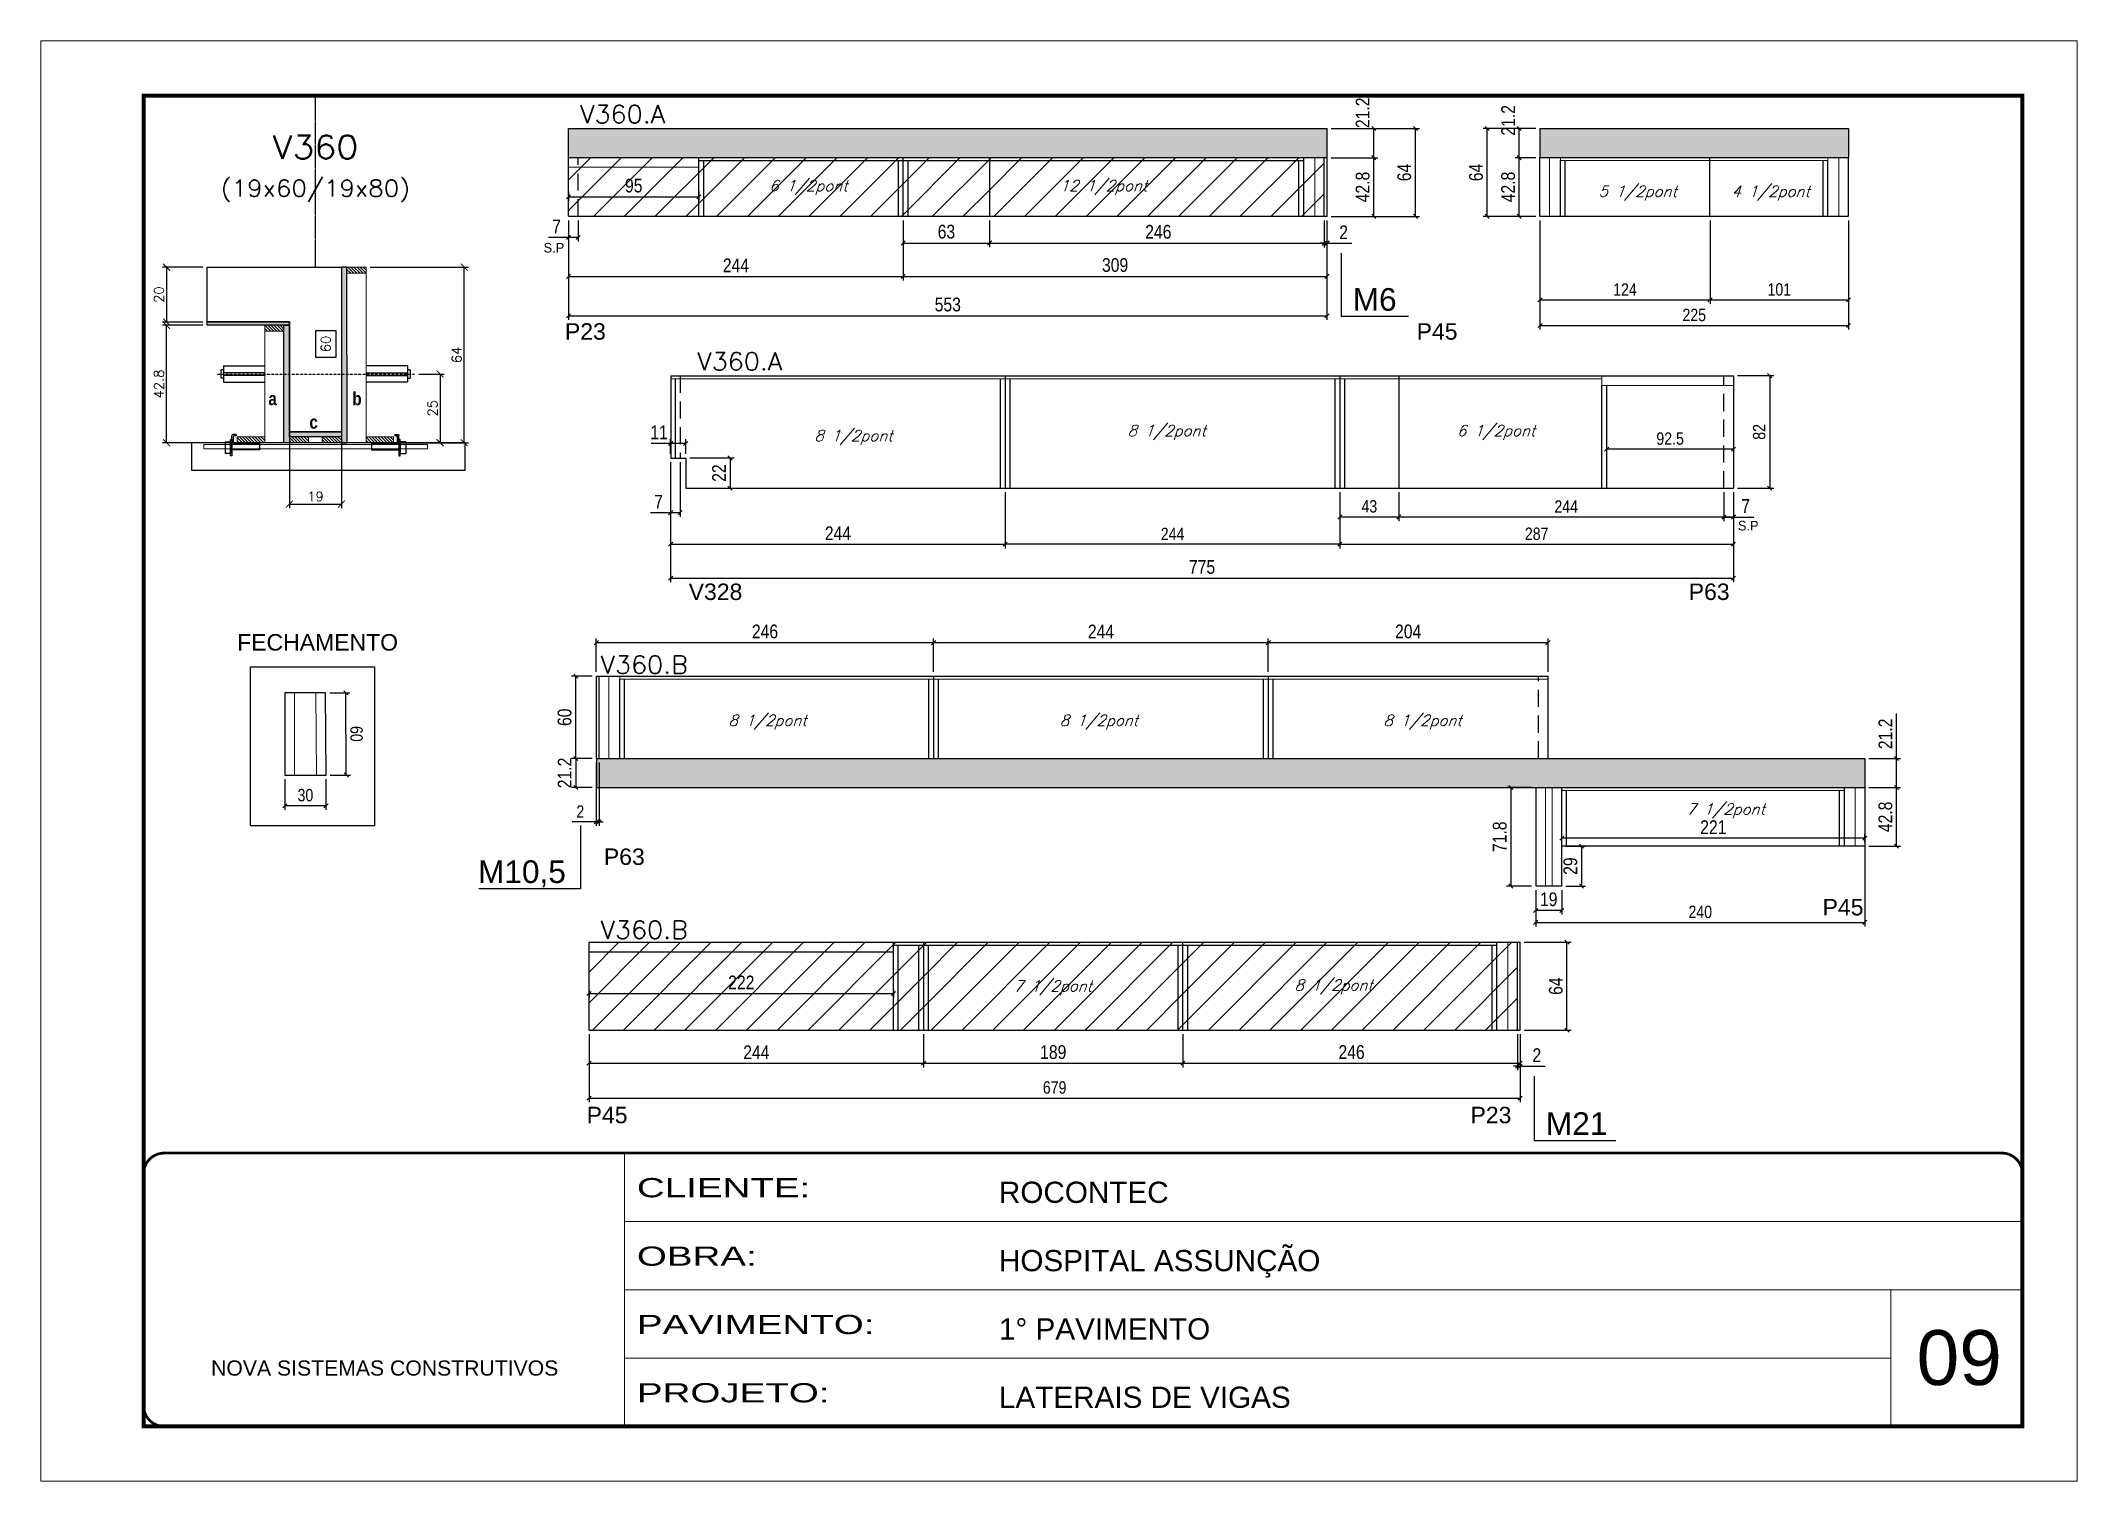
# Model space of a CAD drawing. Extents: x 137137 to 143418, y 10464 to 34486.
# Drawn here: x 137137 to 138622, y 31139 to 32189 of the extents above; entities that cross this region are included whole.
import ezdxf
from ezdxf.enums import TextEntityAlignment as Align

# ---------------------------------------------------------------- set-up
doc = ezdxf.new("R2010")
doc.units = 0
for name, pattern in [('CONTINUO', [0]), ('DASHED', [0.75, 0.5, -0.25]), ('HIDDEN', [0.375, 0.25, -0.125])]:
    doc.linetypes.add(name, pattern=pattern)
for name, color, linetype in [('5', 5, 'Continuous'), ('barrote', 251, 'Continuous'), ('COTA', 241, 'Continuous'), ('Cota Seção (2x)', 4, 'Continuous'), ('detalhes', 4, 'Continuous'), ('NOMENCLATURA', 7, 'Continuous'), ('Painéis', 200, 'Continuous'), ('presilha', 1, 'Continuous'), ('Reaproveitamento', 251, 'Continuous'), ('SARR_2.2x7', 40, 'Continuous'), ('SARR_3.5x7', 81, 'Continuous'), ('TENSOR', 3, 'Continuous'), ('texto', 7, 'Continuous'), ('Texto de Titulo', 7, 'Continuous'), ('Texto Qtd Sarr', 242, 'Continuous')]:
    doc.layers.add(name, color=color, linetype=linetype)
for name, color, linetype, lineweight in [('CARIMBO', 255, 'Continuous', 9), ('CONCRETO', 251, 'Continuous', 25), ('Escoras', 2, 'Continuous', 25), ('Folhas', 255, 'Continuous', 9), ('Hachura', 251, 'Continuous', 9), ('Madeira', 126, 'Continuous', 18), ('Sarr 2.2x7', 40, 'Continuous', 9), ('SARRAFO DE PRESSAO', 251, 'DASHED', 9), ('SCO-___-LAJ', 2, 'Continuous', 0), ('Texto Seção', 7, 'Continuous', 15)]:
    doc.layers.add(name, color=color, linetype=linetype, lineweight=lineweight)
doc.styles.add('ARIAL', font='arial.ttf')
doc.styles.add('COTA TECNICA', font='techl___.ttf', dxfattribs={"height": 10})
doc.styles.add('COTA TECNICA-50', font='techl___.ttf', dxfattribs={"height": 9})
doc.styles.add('REGUA-120', font='ROMANS.shx', dxfattribs={"height": 15})
doc.styles.add('Romans', font='romans.shx')
doc.styles.add('ROMAS860', font='ROMAS860.SHX')
doc.styles.get("Standard").update_dxf_attribs({"font": 'arial.ttf'})
doc.styles.add('TECNICA', font='techb___.ttf', dxfattribs={"height": 10})
doc.styles.add('Tecnologia', font='')
doc.styles.get('Tecnologia').set_extended_font_data('Forgotten Futurist')
doc.dimstyles.new('COTA PAINEL-50', dxfattribs={"dimtxt": 9, "dimasz": 3, "dimexe": 3, "dimexo": 3, "dimgap": 3, "dimtad": 1, "dimdec": 1, "dimzin": 12, "dimdsep": 46, "dimtxsty": 'COTA TECNICA-50', "dimblk1": 'OBLIQUE', "dimblk2": 'OBLIQUE', "dimsah": 1, "dimcen": 0.9, "dimclrd": 4, "dimclre": 4, "dimclrt": 240, "dimadec": 1, "dimazin": 3, "dimtfac": 1, "dimtdec": 1, "dimtmove": 0, "dimatfit": 3, "dimfxl": 1, "dimtolj": 1, "dimtzin": 12, "dimarcsym": 0})
doc.dimstyles.new('Cota Seção (2x)', dxfattribs={"dimtxt": 7, "dimasz": 5, "dimexe": 3, "dimexo": 3, "dimgap": 2, "dimtad": 3, "dimdec": 1, "dimlfac": 0.5, "dimzin": 12, "dimdsep": 46, "dimtxsty": 'Romans', "dimblk": 'ARCHTICK', "dimcen": 0, "dimclrd": 4, "dimclre": 4, "dimclrt": 1, "dimadec": 1, "dimazin": 3, "dimtfac": 1, "dimtdec": 1, "dimtmove": 0, "dimatfit": 3, "dimldrblk": 'OBLIQUE', "dimfxl": 1, "dimtolj": 1, "dimtzin": 12, "dimarcsym": 0})
doc.dimstyles.new('Cota Seção interna', dxfattribs={"dimtxt": 7, "dimasz": 6, "dimexe": 0.18, "dimexo": 2, "dimgap": -4, "dimtad": 3, "dimdec": 1, "dimlfac": 0.5, "dimzin": 12, "dimdsep": 46, "dimtxsty": 'Romans', "dimblk": 'ARCHTICK', "dimcen": 0.09, "dimse1": 1, "dimse2": 1, "dimsd1": 1, "dimsd2": 1, "dimclrd": 180, "dimclre": 5, "dimclrt": 1, "dimadec": 0, "dimazin": 3, "dimtfac": 1, "dimtdec": 1, "dimtofl": 0, "dimtmove": 0, "dimatfit": 3, "dimldrblk": 'ARCHTICK', "dimfxl": 1, "dimtolj": 1, "dimtzin": 0, "dimarcsym": 0})
doc.dimstyles.new('PAINEL', dxfattribs={"dimtxt": 10, "dimasz": 3, "dimexe": 3, "dimexo": 3, "dimgap": 3, "dimtad": 1, "dimdec": 1, "dimzin": 12, "dimdsep": 46, "dimtxsty": 'COTA TECNICA', "dimblk1": 'OBLIQUE', "dimblk2": 'OBLIQUE', "dimsah": 1, "dimcen": 0.9, "dimclrd": 4, "dimclre": 4, "dimclrt": 240, "dimadec": 1, "dimazin": 3, "dimtfac": 1, "dimtdec": 1, "dimtmove": 0, "dimatfit": 3, "dimfxl": 1, "dimtolj": 1, "dimtzin": 12, "dimarcsym": 0})
pattern_1 = [(315, (160275.2421, 23665.9822), (1.12253202, 1.12253202), [])]
pattern_2 = [(45, (6374.217, 418.009), (-11.2253202, 11.2253202), [])]
pattern_3 = [(45, (6389.115, 20.185), (-11.2253202, 11.2253202), [])]

msp = doc.modelspace()

# ---------------------------------------------------------------- texts
at = {"layer": '5', "linetype": 'Continuous'}
for s, p in [('P23', (137519.53, 31970.74)), ('P45', (138140.57, 31970.74)), ('V328', (137609.77, 31780.99)), ('P63', (138338.98, 31780.99)), ('P63', (137547.91, 31587.87)), ('P45', (138436.58, 31551.09)), ('P45', (137535.35, 31399.59)), ('P23', (138179.85, 31399.59))]:
    msp.add_text(s, height=12, rotation=0.00004, dxfattribs=at).set_placement(p)
at = {"layer": '5', "color": 7, "linetype": 'Continuous'}
msp.add_text('FECHAMENTO', height=12, rotation=359.99996, dxfattribs=at).set_placement((137280.51, 31744.15))
at = {"layer": 'CARIMBO', "style": 'ARIAL'}
msp.add_text('09', height=40, dxfattribs=at).set_placement((138505.15, 31208.77))
at = {"layer": 'detalhes', "style": 'TECNICA'}
for s, p in [('a', (137303.32, 31922.96)), ('b', (137364.55, 31922.95)), ('c', (137333.22, 31905.86))]:
    msp.add_text(s, height=9.6, dxfattribs=at).set_placement(p)
at = {"layer": 'NOMENCLATURA', "linetype": 'Continuous'}
for s, p in [('M6', (138093.94, 31991.81)), ('M10,5', (137456.17, 31574.69)), ('M21', (138234.83, 31391.07))]:
    msp.add_text(s, height=16.5, dxfattribs=at).set_placement(p)
at = {"layer": 'texto', "color": 2, "char_height": 8, "attachment_point": 5, "style": 'Romans'}
for s, insert in [('{\\Q19;\\C256;6 1/2pont}', (137697.06, 32081.64)), ('{\\Q19;\\C256;12 1/2pont}', (137912.23, 32081.64)), ('{\\Q19;\\C256;5 1/2pont}', (138301.79, 32077.62)), ('{\\Q19;\\C256;4 1/2pont}', (138398.75, 32077.62)), ('{\\Q19;\\C256;8 1/2pont}', (137729.92, 31899.49)), ('{\\Q19;\\C256;8 1/2pont}', (137958.34, 31903.15)), ('{\\Q19;\\C256;6 1/2pont}', (138198.56, 31903.15)), ('{\\Q19;\\C256;8 1/2pont}', (137667.27, 31691.89)), ('{\\Q19;\\C256;8 1/2pont}', (137908.9, 31691.89)), ('{\\Q19;\\C256;8 1/2pont}', (138144.91, 31691.89)), ('{\\Q19;\\C256;7 1/2pont}', (138365.97, 31627.25)), ('{\\Q19;\\C256;7 1/2pont}', (137875.36, 31498.38)), ('{\\Q19;\\C256;8 1/2pont}', (138080.02, 31498.99))]:
    msp.add_mtext(s, dxfattribs=dict(at, insert=insert))
at = {"layer": 'texto', "color": 4, "char_height": 7, "attachment_point": 5, "style": 'ROMAS860'}
for insert in [(137511.52, 32037.69), (138382.34, 31835.13)]:
    msp.add_mtext('S.P', dxfattribs=dict(at, insert=insert))
at = {"layer": 'Texto Seção', "style": 'REGUA-120', "width": 1.05}
for s, p in [('V360.A', (137530.61, 32128.61)), ('V360.A', (137616.02, 31948.42)), ('V360.B', (137545.5, 31727.34)), ('V360.B', (137545.5, 31534.1))]:
    msp.add_text(s, height=13, dxfattribs=at).set_placement(p)

# ---------------------------------------------------------------- blocks, each defined once
blk = doc.blocks.new('9999999999')
at = {"color": 30, "linetype": 'CONTINUO'}
for p, q in [((98564.6, 34230.2), (98564.6, 34429.4)), ((98564.6, 34379.6), (99584, 34379.6)), ((98564.6, 34329.8), (99488, 34329.8)), ((99584, 34329.8), (99488, 34329.8)), ((99488, 34329.8), (99488, 34230.2)), ((98564.6, 34280), (99488, 34280))]:
    blk.add_line(p, q, dxfattribs=at)
at = {"color": 30, "linetype": 'CONTINUO', "const_width": 2}
blk.add_lwpolyline([(99584, 34230.2), (99584, 34414.4, 0.414214), (99569, 34429.4), (98229, 34429.4, 0.414214), (98214, 34414.4), (98214, 34245.2, 0.414214), (98229, 34230.2), (99584, 34230.2)], format="xyb", dxfattribs=at)
at = {"layer": 'Folhas'}
blk.add_lwpolyline([(98139, 34190.2), (99624, 34190.2), (99624, 35240.2), (98139, 35240.2)], close=True, dxfattribs=at)
at = {"layer": 'Folhas', "color": 30, "const_width": 3}
blk.add_lwpolyline([(98214, 34230.2), (99584, 34230.2), (99584, 35200.2), (98214, 35200.2)], close=True, dxfattribs=at)
at = {"color": 7, "linetype": 'Continuous', "ltscale": 5, "style": 'ARIAL'}
for s, height, p in [('ROCONTEC', 15.48, (98837.7, 34393.1)), ('HOSPITAL ASSUNÇÃO', 15.483, (98837.7, 34343.3)), ('1° PAVIMENTO', 15.483, (98837.7, 34293.5)), ('NOVA SISTEMAS CONSTRUTIVOS', 11.059, (98263.2, 34267.2)), ('LATERAIS DE VIGAS', 15.483, (98837.7, 34243.7))]:
    blk.add_text(s, height=height, dxfattribs=at).set_placement(p)
at = {"layer": 'Folhas', "color": 7, "style": 'Tecnologia', "width": 1.5}
for s, p in [('CLIENTE:', (98573.7, 34397.2)), ('OBRA:', (98573.7, 34347.3)), ('PAVIMENTO:', (98573.7, 34297.5)), ('PROJETO:', (98573.7, 34247.7))]:
    blk.add_text(s, height=14, dxfattribs=at).set_placement(p)
blk = doc.blocks.new('_ArchTick')
at = {"color": 0, "linetype": 'ByBlock', "const_width": 0.15}
blk.add_lwpolyline([(-0.5, -0.5), (0.5, 0.5)], dxfattribs=at)
blk = doc.blocks.new('*D262')
at = {"layer": 'COTA', "color": 4, "lineweight": -2, "transparency": 16777216}
for p, q in [((137255.6, 31981.2), (137226, 31981.2)), ((137229, 31895.6), (137229, 31981.2)), ((137277.6, 31895.6), (137226, 31895.6))]:
    blk.add_line(p, q, dxfattribs=at)
at = {"layer": 'Defpoints', "color": 0, "transparency": 16777216}
for p in [(137229, 31981.2), (137258.6, 31981.2), (137280.6, 31895.6)]:
    blk.add_point(p, dxfattribs=at)
at = {"layer": 'COTA', "color": 4, "lineweight": -2, "transparency": 16777216, "xscale": 5, "yscale": 5, "zscale": 5}
for p, rotation in [((137229, 31981.2), 90), ((137229, 31895.6), 270)]:
    blk.add_blockref('_ArchTick', p, dxfattribs=dict(at, rotation=rotation))
at = {"layer": 'COTA', "color": 1, "transparency": 16777216, "insert": (137223.5, 31938.4), "char_height": 7, "attachment_point": 5, "rotation": 90, "style": 'Romans'}
blk.add_mtext('\\A1;42.8', dxfattribs=at)
blk = doc.blocks.new('_Oblique')
at = {"color": 0, "linetype": 'ByBlock', "lineweight": -2}
blk.add_line((-0.5, -0.5), (0.5, 0.5), dxfattribs=at)
blk = doc.blocks.new('*D263')
at = {"layer": 'COTA', "color": 4, "lineweight": -2, "transparency": 16777216}
for p, q in [((137255.6, 32023.6), (137226, 32023.6)), ((137229, 32023.6), (137229, 31983.6)), ((137255.6, 31983.6), (137226, 31983.6))]:
    blk.add_line(p, q, dxfattribs=at)
at = {"layer": 'Defpoints', "color": 0, "transparency": 16777216}
for p in [(137258.6, 32023.6), (137229, 31983.6), (137258.6, 31983.6)]:
    blk.add_point(p, dxfattribs=at)
at = {"layer": 'COTA', "color": 4, "lineweight": -2, "transparency": 16777216, "xscale": 5, "yscale": 5, "zscale": 5}
for p, rotation in [((137229, 32023.6), 90), ((137229, 31983.6), 270)]:
    blk.add_blockref('_ArchTick', p, dxfattribs=dict(at, rotation=rotation))
at = {"layer": 'COTA', "color": 1, "transparency": 16777216, "insert": (137223.5, 32003.6), "char_height": 7, "attachment_point": 5, "rotation": 90, "style": 'Romans'}
blk.add_mtext('\\A1;20', dxfattribs=at)
blk = doc.blocks.new('*D264')
at = {"layer": 'COTA', "color": 4, "lineweight": -2, "transparency": 16777216}
for p, q in [((137377.6, 32023.6), (137449.1, 32023.6)), ((137446.1, 31895.6), (137446.1, 32023.6)), ((137397.6, 31895.6), (137449.1, 31895.6))]:
    blk.add_line(p, q, dxfattribs=at)
at = {"layer": 'Defpoints', "color": 0, "transparency": 16777216}
for p in [(137374.6, 32023.6), (137446.1, 32023.6), (137394.6, 31895.6)]:
    blk.add_point(p, dxfattribs=at)
at = {"layer": 'COTA', "color": 4, "lineweight": -2, "transparency": 16777216, "xscale": 5, "yscale": 5, "zscale": 5}
for p, rotation in [((137446.1, 32023.6), 90), ((137446.1, 31895.6), 270)]:
    blk.add_blockref('_ArchTick', p, dxfattribs=dict(at, rotation=rotation))
at = {"layer": 'COTA', "color": 1, "transparency": 16777216, "insert": (137440.6, 31959.6), "char_height": 7, "attachment_point": 5, "rotation": 90, "style": 'Romans'}
blk.add_mtext('\\A1;64', dxfattribs=at)
blk = doc.blocks.new('*D265')
at = {"layer": 'Cota Seção (2x)', "color": 180, "lineweight": -2, "transparency": 16777216}
for p, q in [((137352.6, 31977.1), (137337.6, 31977.1)), ((137337.6, 31977.1), (137337.6, 31958.1)), ((137352.6, 31958.1), (137352.6, 31977.1)), ((137337.6, 31958.1), (137352.6, 31958.1))]:
    blk.add_line(p, q, dxfattribs=at)
at = {"layer": 'Defpoints', "color": 0, "transparency": 16777216}
for p in [(137356.6, 32023.6), (137356.6, 32023.6), (137356.6, 31903.6)]:
    blk.add_point(p, dxfattribs=at)
at = {"layer": 'Cota Seção (2x)', "color": 1, "transparency": 16777216, "insert": (137345.1, 31967.6), "char_height": 7, "attachment_point": 5, "rotation": 90, "style": 'Romans'}
blk.add_mtext('\\A1;60', dxfattribs=at)
blk = doc.blocks.new('titulo1')
at = {"layer": 'Defpoints', "color": 252, "linetype": 'HIDDEN', "ltscale": 2}
blk.add_line((0, 0), (0, 125), dxfattribs=at)
at = {"layer": 'Defpoints', "style": 'Romans', "oblique": 15}
blk.add_attdef('FOLHA', text='', height=10, dxfattribs=at).set_placement((0, 15.6), align=Align.MIDDLE_CENTER)
at = {"layer": 'Texto Qtd Sarr', "color": 3, "style": 'Romans', "oblique": 15}
for tag, height, p in [('TITULO', 17, (0, 71.4)), ('SEÇÃO', 12, (0, 41.5))]:
    blk.add_attdef(tag, text='', height=height, dxfattribs=at).set_placement(p, align=Align.MIDDLE_CENTER)
blk = doc.blocks.new('PRESILHA METÁLICA 1')
at = {"layer": 'presilha'}
for p, q in [((0, 13), (6, 13)), ((0, 13), (0, 0)), ((6, 0), (0, 0)), ((6, 15.5), (7.5, 15.5)), ((6, -2.5), (6, 15.5)), ((6, 13), (6, 0)), ((7.5, 10.6), (7.5, 19.9)), ((7.5, 15.5), (7.5, -2.5)), ((37.5, 4.1), (7.5, 4.1)), ((12, 21), (8.6, 21)), ((9, 11.6), (9, 18.9)), ((12, 19.5), (9.6, 19.5)), ((37.5, 11), (9.6, 11)), ((12, 21), (12, 19.5)), ((37.5, 11), (37.5, 4.1)), ((7.5, -2.5), (6, -2.5))]:
    blk.add_line(p, q, dxfattribs=at)
for centre, radius, start, end in [((8.6, 19.9), 1.14, 90, 180), ((9.6, 18.9), 0.57, 90, 180), ((9.6, 11.6), 0.57, 180, 270)]:
    blk.add_arc(centre, radius, start, end, dxfattribs=at)
blk = doc.blocks.new('*D266')
at = {"layer": 'COTA', "color": 4, "lineweight": -2, "transparency": 16777216}
for p, q in [((137318.6, 31897), (137318.6, 31847.9)), ((137356.6, 31897), (137356.6, 31847.9)), ((137318.6, 31850.9), (137356.6, 31850.9))]:
    blk.add_line(p, q, dxfattribs=at)
at = {"layer": 'Defpoints', "color": 0, "transparency": 16777216}
for p in [(137318.6, 31900), (137356.6, 31900), (137356.6, 31850.9)]:
    blk.add_point(p, dxfattribs=at)
at = {"layer": 'COTA', "color": 4, "lineweight": -2, "transparency": 16777216, "xscale": 5, "yscale": 5, "zscale": 5, "rotation": 180}
blk.add_blockref('_ArchTick', (137318.6, 31850.9), dxfattribs=at)
at = {"layer": 'COTA', "color": 4, "lineweight": -2, "transparency": 16777216, "xscale": 5, "yscale": 5, "zscale": 5}
blk.add_blockref('_ArchTick', (137356.6, 31850.9), dxfattribs=at)
at = {"layer": 'COTA', "color": 1, "transparency": 16777216, "insert": (137337.6, 31856.4), "char_height": 7, "attachment_point": 5, "style": 'Romans'}
blk.add_mtext('\\A1;19', dxfattribs=at)
blk = doc.blocks.new('*D379')
at = {"layer": 'COTA', "color": 4, "linetype": 'ByBlock', "lineweight": -2, "transparency": 16777216}
for p, q in [((137522.2, 32057.6), (137522.2, 32013.9)), ((137766.2, 32057.6), (137766.2, 32013.9)), ((137522.2, 32016.9), (137766.2, 32016.9))]:
    blk.add_line(p, q, dxfattribs=at)
at = {"layer": 'Defpoints', "color": 0, "linetype": 'ByBlock', "transparency": 16777216}
for p in [(137522.2, 32060.6), (137766.2, 32060.6), (137766.2, 32016.9)]:
    blk.add_point(p, dxfattribs=at)
at = {"layer": 'COTA', "color": 4, "linetype": 'ByBlock', "lineweight": -2, "transparency": 16777216, "xscale": 3, "yscale": 3, "zscale": 3, "rotation": 180}
blk.add_blockref('_Oblique', (137522.2, 32016.9), dxfattribs=at)
at = {"layer": 'COTA', "color": 4, "linetype": 'ByBlock', "lineweight": -2, "transparency": 16777216, "xscale": 3, "yscale": 3, "zscale": 3}
blk.add_blockref('_Oblique', (137766.2, 32016.9), dxfattribs=at)
at = {"layer": 'COTA', "color": 240, "linetype": 'ByBlock', "transparency": 16777216, "insert": (137644.2, 32024.9), "char_height": 10, "attachment_point": 5, "style": 'COTA TECNICA'}
blk.add_mtext('\\A1;244', dxfattribs=at)
blk = doc.blocks.new('*D267')
at = {"layer": 'COTA', "color": 4, "linetype": 'ByBlock', "lineweight": -2, "transparency": 16777216}
for p, q in [((137766.2, 32057.6), (137766.2, 32038.2)), ((137829.2, 32057.6), (137829.2, 32038.2)), ((137766.2, 32041.2), (137829.2, 32041.2))]:
    blk.add_line(p, q, dxfattribs=at)
at = {"layer": 'Defpoints', "color": 0, "linetype": 'ByBlock', "transparency": 16777216}
for p in [(137766.2, 32060.6), (137829.2, 32060.6), (137829.2, 32041.2)]:
    blk.add_point(p, dxfattribs=at)
at = {"layer": 'COTA', "color": 4, "linetype": 'ByBlock', "lineweight": -2, "transparency": 16777216, "xscale": 3, "yscale": 3, "zscale": 3, "rotation": 180}
blk.add_blockref('_Oblique', (137766.2, 32041.2), dxfattribs=at)
at = {"layer": 'COTA', "color": 4, "linetype": 'ByBlock', "lineweight": -2, "transparency": 16777216, "xscale": 3, "yscale": 3, "zscale": 3}
blk.add_blockref('_Oblique', (137829.2, 32041.2), dxfattribs=at)
at = {"layer": 'COTA', "color": 240, "linetype": 'ByBlock', "transparency": 16777216, "insert": (137797.7, 32049.4), "char_height": 10, "attachment_point": 5, "style": 'COTA TECNICA'}
blk.add_mtext('\\A1;63', dxfattribs=at)
blk = doc.blocks.new('*D380')
at = {"layer": 'COTA', "color": 4, "linetype": 'ByBlock', "lineweight": -2, "transparency": 16777216}
for p, q in [((137829.2, 32057.6), (137829.2, 32038.2)), ((138075.2, 32057.6), (138075.2, 32038.2)), ((137829.2, 32041.2), (138075.2, 32041.2))]:
    blk.add_line(p, q, dxfattribs=at)
at = {"layer": 'Defpoints', "color": 0, "linetype": 'ByBlock', "transparency": 16777216}
for p in [(137829.2, 32060.6), (138075.2, 32060.6), (138075.2, 32041.2)]:
    blk.add_point(p, dxfattribs=at)
at = {"layer": 'COTA', "color": 4, "linetype": 'ByBlock', "lineweight": -2, "transparency": 16777216, "xscale": 3, "yscale": 3, "zscale": 3, "rotation": 180}
blk.add_blockref('_Oblique', (137829.2, 32041.2), dxfattribs=at)
at = {"layer": 'COTA', "color": 4, "linetype": 'ByBlock', "lineweight": -2, "transparency": 16777216, "xscale": 3, "yscale": 3, "zscale": 3}
blk.add_blockref('_Oblique', (138075.2, 32041.2), dxfattribs=at)
at = {"layer": 'COTA', "color": 240, "linetype": 'ByBlock', "transparency": 16777216, "insert": (137952.2, 32049.3), "char_height": 10, "attachment_point": 5, "style": 'COTA TECNICA'}
blk.add_mtext('\\A1;246', dxfattribs=at)
blk = doc.blocks.new('*D381')
at = {"layer": 'COTA', "color": 4, "linetype": 'ByBlock', "lineweight": -2, "transparency": 16777216}
for p, q in [((138219.1, 31531.5), (138253.2, 31531.5)), ((138250.2, 31467.5), (138250.2, 31531.5)), ((138219.1, 31467.5), (138253.2, 31467.5))]:
    blk.add_line(p, q, dxfattribs=at)
at = {"layer": 'Defpoints', "color": 0, "linetype": 'ByBlock', "transparency": 16777216}
for p in [(138216.1, 31531.5), (138250.2, 31531.5), (138216.1, 31467.5)]:
    blk.add_point(p, dxfattribs=at)
at = {"layer": 'COTA', "color": 4, "linetype": 'ByBlock', "lineweight": -2, "transparency": 16777216, "xscale": 3, "yscale": 3, "zscale": 3}
for p, rotation in [((138250.2, 31531.5), 90), ((138250.2, 31467.5), 270)]:
    blk.add_blockref('_Oblique', p, dxfattribs=dict(at, rotation=rotation))
at = {"layer": 'COTA', "color": 240, "linetype": 'ByBlock', "transparency": 16777216, "insert": (138242.1, 31499.5), "char_height": 10, "attachment_point": 5, "rotation": 90, "style": 'COTA TECNICA'}
blk.add_mtext('\\A1;64', dxfattribs=at)
blk = doc.blocks.new('*D268')
at = {"layer": 'COTA', "color": 4, "linetype": 'ByBlock', "lineweight": -2, "transparency": 16777216}
for p, q in [((137537.1, 31464.5), (137537.1, 31440.3)), ((137781.1, 31464.5), (137781.1, 31440.3)), ((137537.1, 31443.3), (137781.1, 31443.3))]:
    blk.add_line(p, q, dxfattribs=at)
at = {"layer": 'Defpoints', "color": 0, "linetype": 'ByBlock', "transparency": 16777216}
for p in [(137537.1, 31467.5), (137781.1, 31467.5), (137781.1, 31443.3)]:
    blk.add_point(p, dxfattribs=at)
at = {"layer": 'COTA', "color": 4, "linetype": 'ByBlock', "lineweight": -2, "transparency": 16777216, "xscale": 3, "yscale": 3, "zscale": 3, "rotation": 180}
blk.add_blockref('_Oblique', (137537.1, 31443.3), dxfattribs=at)
at = {"layer": 'COTA', "color": 4, "linetype": 'ByBlock', "lineweight": -2, "transparency": 16777216, "xscale": 3, "yscale": 3, "zscale": 3}
blk.add_blockref('_Oblique', (137781.1, 31443.3), dxfattribs=at)
at = {"layer": 'COTA', "color": 240, "linetype": 'ByBlock', "transparency": 16777216, "insert": (137659.1, 31451.3), "char_height": 10, "attachment_point": 5, "style": 'COTA TECNICA'}
blk.add_mtext('\\A1;244', dxfattribs=at)
blk = doc.blocks.new('*D269')
at = {"layer": 'COTA', "color": 4, "linetype": 'ByBlock', "lineweight": -2, "transparency": 16777216}
for p, q in [((137781.1, 31464.5), (137781.1, 31440.3)), ((137970.1, 31464.5), (137970.1, 31440.3)), ((137781.1, 31443.3), (137970.1, 31443.3))]:
    blk.add_line(p, q, dxfattribs=at)
at = {"layer": 'Defpoints', "color": 0, "linetype": 'ByBlock', "transparency": 16777216}
for p in [(137781.1, 31467.5), (137970.1, 31467.5), (137970.1, 31443.3)]:
    blk.add_point(p, dxfattribs=at)
at = {"layer": 'COTA', "color": 4, "linetype": 'ByBlock', "lineweight": -2, "transparency": 16777216, "xscale": 3, "yscale": 3, "zscale": 3, "rotation": 180}
blk.add_blockref('_Oblique', (137781.1, 31443.3), dxfattribs=at)
at = {"layer": 'COTA', "color": 4, "linetype": 'ByBlock', "lineweight": -2, "transparency": 16777216, "xscale": 3, "yscale": 3, "zscale": 3}
blk.add_blockref('_Oblique', (137970.1, 31443.3), dxfattribs=at)
at = {"layer": 'COTA', "color": 240, "linetype": 'ByBlock', "transparency": 16777216, "insert": (137875.6, 31451.4), "char_height": 10, "attachment_point": 5, "style": 'COTA TECNICA'}
blk.add_mtext('\\A1;189', dxfattribs=at)
blk = doc.blocks.new('*D382')
at = {"layer": 'COTA', "color": 4, "linetype": 'ByBlock', "lineweight": -2, "transparency": 16777216}
for p, q in [((137970.1, 31464.5), (137970.1, 31440.3)), ((138216.1, 31464.5), (138216.1, 31440.3)), ((137970.1, 31443.3), (138216.1, 31443.3))]:
    blk.add_line(p, q, dxfattribs=at)
at = {"layer": 'Defpoints', "color": 0, "linetype": 'ByBlock', "transparency": 16777216}
for p in [(137970.1, 31467.5), (138216.1, 31467.5), (138216.1, 31443.3)]:
    blk.add_point(p, dxfattribs=at)
at = {"layer": 'COTA', "color": 4, "linetype": 'ByBlock', "lineweight": -2, "transparency": 16777216, "xscale": 3, "yscale": 3, "zscale": 3, "rotation": 180}
blk.add_blockref('_Oblique', (137970.1, 31443.3), dxfattribs=at)
at = {"layer": 'COTA', "color": 4, "linetype": 'ByBlock', "lineweight": -2, "transparency": 16777216, "xscale": 3, "yscale": 3, "zscale": 3}
blk.add_blockref('_Oblique', (138216.1, 31443.3), dxfattribs=at)
at = {"layer": 'COTA', "color": 240, "linetype": 'ByBlock', "transparency": 16777216, "insert": (138093.1, 31451.4), "char_height": 10, "attachment_point": 5, "style": 'COTA TECNICA'}
blk.add_mtext('\\A1;246', dxfattribs=at)
blk = doc.blocks.new('*D383')
at = {"layer": 'COTA', "color": 4, "linetype": 'ByBlock', "lineweight": -2, "transparency": 16777216}
for p, q in [((137522.2, 32079), (137522.2, 32071.9)), ((137617.2, 32079), (137617.2, 32071.9)), ((137522.2, 32074.9), (137617.2, 32074.9))]:
    blk.add_line(p, q, dxfattribs=at)
at = {"layer": 'Defpoints', "color": 0, "linetype": 'ByBlock', "transparency": 16777216}
for p in [(137522.2, 32082), (137617.2, 32082), (137617.2, 32074.9)]:
    blk.add_point(p, dxfattribs=at)
at = {"layer": 'COTA', "color": 4, "linetype": 'ByBlock', "lineweight": -2, "transparency": 16777216, "xscale": 3, "yscale": 3, "zscale": 3, "rotation": 180}
blk.add_blockref('_Oblique', (137522.2, 32074.9), dxfattribs=at)
at = {"layer": 'COTA', "color": 4, "linetype": 'ByBlock', "lineweight": -2, "transparency": 16777216, "xscale": 3, "yscale": 3, "zscale": 3}
blk.add_blockref('_Oblique', (137617.2, 32074.9), dxfattribs=at)
at = {"layer": 'COTA', "color": 240, "linetype": 'ByBlock', "transparency": 16777216, "insert": (137569.7, 32083), "char_height": 10, "attachment_point": 5, "style": 'COTA TECNICA'}
blk.add_mtext('\\A1;95', dxfattribs=at)
blk = doc.blocks.new('*D270')
at = {"layer": 'COTA', "color": 4, "linetype": 'ByBlock', "lineweight": -2, "transparency": 16777216}
for p, q in [((137522.2, 32057.6), (137522.2, 32042.2)), ((137529.2, 32057.6), (137529.2, 32042.2)), ((137522.2, 32045.2), (137507.5, 32045.2)), ((137529.2, 32045.2), (137522.2, 32045.2))]:
    blk.add_line(p, q, dxfattribs=at)
at = {"layer": 'Defpoints', "color": 0, "linetype": 'ByBlock', "transparency": 16777216}
for p in [(137522.2, 32060.6), (137529.2, 32060.6), (137522.2, 32045.2)]:
    blk.add_point(p, dxfattribs=at)
at = {"layer": 'COTA', "color": 4, "linetype": 'ByBlock', "lineweight": -2, "transparency": 16777216, "xscale": 3, "yscale": 3, "zscale": 3, "rotation": 180}
blk.add_blockref('_Oblique', (137522.2, 32045.2), dxfattribs=at)
at = {"layer": 'COTA', "color": 4, "linetype": 'ByBlock', "lineweight": -2, "transparency": 16777216, "xscale": 3, "yscale": 3, "zscale": 3}
blk.add_blockref('_Oblique', (137529.2, 32045.2), dxfattribs=at)
at = {"layer": 'COTA', "color": 240, "linetype": 'ByBlock', "transparency": 16777216, "insert": (137513.4, 32053.3), "char_height": 10, "attachment_point": 5, "style": 'COTA TECNICA'}
blk.add_mtext('\\A1;7', dxfattribs=at)
blk = doc.blocks.new('*D384')
at = {"layer": 'COTA', "color": 4, "linetype": 'ByBlock', "lineweight": -2, "transparency": 16777216}
for p, q in [((137766.2, 32057.6), (137766.2, 32013.9)), ((138075.2, 32057.6), (138075.2, 32013.9)), ((137766.2, 32016.9), (138075.2, 32016.9))]:
    blk.add_line(p, q, dxfattribs=at)
at = {"layer": 'Defpoints', "color": 0, "linetype": 'ByBlock', "transparency": 16777216}
for p in [(137766.2, 32060.6), (138075.2, 32060.6), (138075.2, 32016.9)]:
    blk.add_point(p, dxfattribs=at)
at = {"layer": 'COTA', "color": 4, "linetype": 'ByBlock', "lineweight": -2, "transparency": 16777216, "xscale": 3, "yscale": 3, "zscale": 3, "rotation": 180}
blk.add_blockref('_Oblique', (137766.2, 32016.9), dxfattribs=at)
at = {"layer": 'COTA', "color": 4, "linetype": 'ByBlock', "lineweight": -2, "transparency": 16777216, "xscale": 3, "yscale": 3, "zscale": 3}
blk.add_blockref('_Oblique', (138075.2, 32016.9), dxfattribs=at)
at = {"layer": 'COTA', "color": 240, "linetype": 'ByBlock', "transparency": 16777216, "insert": (137920.7, 32025.1), "char_height": 10, "attachment_point": 5, "style": 'COTA TECNICA'}
blk.add_mtext('\\A1;309', dxfattribs=at)
blk = doc.blocks.new('*D404')
at = {"layer": 'COTA', "color": 4, "linetype": 'ByBlock', "lineweight": -2, "transparency": 16777216}
for p, q in [((138073.2, 32057.6), (138073.2, 32038)), ((138075.2, 32057.6), (138075.2, 32038)), ((138073.2, 32041), (138070.2, 32041)), ((138073.2, 32041), (138075.2, 32041)), ((138075.2, 32041), (138093.4, 32041))]:
    blk.add_line(p, q, dxfattribs=at)
at = {"layer": 'Defpoints', "color": 0, "linetype": 'ByBlock', "transparency": 16777216}
for p in [(138073.2, 32060.6), (138075.2, 32060.6), (138075.2, 32041)]:
    blk.add_point(p, dxfattribs=at)
at = {"layer": 'COTA', "color": 4, "linetype": 'ByBlock', "lineweight": -2, "transparency": 16777216, "xscale": 3, "yscale": 3, "zscale": 3}
blk.add_blockref('_Oblique', (138073.2, 32041), dxfattribs=at)
at = {"layer": 'COTA', "color": 4, "linetype": 'ByBlock', "lineweight": -2, "transparency": 16777216, "xscale": 3, "yscale": 3, "zscale": 3, "rotation": 180}
blk.add_blockref('_Oblique', (138075.2, 32041), dxfattribs=at)
at = {"layer": 'COTA', "color": 240, "linetype": 'ByBlock', "transparency": 16777216, "insert": (138087.3, 32049), "char_height": 10, "attachment_point": 5, "style": 'COTA TECNICA'}
blk.add_mtext('\\A1;2', dxfattribs=at)
blk = doc.blocks.new('*D405')
at = {"layer": 'COTA', "color": 4, "linetype": 'ByBlock', "lineweight": -2, "transparency": 16777216}
for p, q in [((138214.1, 31464.5), (138214.1, 31438.2)), ((138216.1, 31464.5), (138216.1, 31438.2)), ((138214.1, 31441.2), (138211.1, 31441.2)), ((138214.1, 31441.2), (138216.1, 31441.2)), ((138216.1, 31441.2), (138234.2, 31441.2))]:
    blk.add_line(p, q, dxfattribs=at)
at = {"layer": 'Defpoints', "color": 0, "linetype": 'ByBlock', "transparency": 16777216}
for p in [(138214.1, 31467.5), (138216.1, 31467.5), (138216.1, 31441.2)]:
    blk.add_point(p, dxfattribs=at)
at = {"layer": 'COTA', "color": 4, "linetype": 'ByBlock', "lineweight": -2, "transparency": 16777216, "xscale": 3, "yscale": 3, "zscale": 3}
blk.add_blockref('_Oblique', (138214.1, 31441.2), dxfattribs=at)
at = {"layer": 'COTA', "color": 4, "linetype": 'ByBlock', "lineweight": -2, "transparency": 16777216, "xscale": 3, "yscale": 3, "zscale": 3, "rotation": 180}
blk.add_blockref('_Oblique', (138216.1, 31441.2), dxfattribs=at)
at = {"layer": 'COTA', "color": 240, "linetype": 'ByBlock', "transparency": 16777216, "insert": (138228.2, 31449.2), "char_height": 10, "attachment_point": 5, "style": 'COTA TECNICA'}
blk.add_mtext('\\A1;2', dxfattribs=at)
blk = doc.blocks.new('*D406')
at = {"layer": 'COTA', "color": 4, "linetype": 'ByBlock', "lineweight": -2, "transparency": 16777216}
for p, q in [((137537.1, 31496.5), (137537.1, 31491.2)), ((137537.1, 31494.2), (137759.1, 31494.2)), ((137759.1, 31496.5), (137759.1, 31491.2))]:
    blk.add_line(p, q, dxfattribs=at)
at = {"layer": 'Defpoints', "color": 0, "linetype": 'ByBlock', "transparency": 16777216}
for p in [(137537.1, 31499.5), (137759.1, 31499.5), (137759.1, 31494.2)]:
    blk.add_point(p, dxfattribs=at)
at = {"layer": 'COTA', "color": 4, "linetype": 'ByBlock', "lineweight": -2, "transparency": 16777216, "xscale": 3, "yscale": 3, "zscale": 3, "rotation": 180}
blk.add_blockref('_Oblique', (137537.1, 31494.2), dxfattribs=at)
at = {"layer": 'COTA', "color": 4, "linetype": 'ByBlock', "lineweight": -2, "transparency": 16777216, "xscale": 3, "yscale": 3, "zscale": 3}
blk.add_blockref('_Oblique', (137759.1, 31494.2), dxfattribs=at)
at = {"layer": 'COTA', "color": 240, "linetype": 'ByBlock', "transparency": 16777216, "insert": (137648.1, 31502.2), "char_height": 10, "attachment_point": 5, "style": 'COTA TECNICA'}
blk.add_mtext('\\A1;222', dxfattribs=at)
blk = doc.blocks.new('*D271')
at = {"layer": 'COTA', "color": 4, "linetype": 'ByBlock', "lineweight": -2, "transparency": 16777216}
for p, q in [((137522.2, 32057.6), (137522.2, 31985.1)), ((138075.2, 32057.6), (138075.2, 31985.1)), ((137522.2, 31988.1), (138075.2, 31988.1))]:
    blk.add_line(p, q, dxfattribs=at)
at = {"layer": 'Defpoints', "color": 0, "linetype": 'ByBlock', "transparency": 16777216}
for p in [(137522.2, 32060.6), (138075.2, 32060.6), (138075.2, 31988.1)]:
    blk.add_point(p, dxfattribs=at)
at = {"layer": 'COTA', "color": 4, "linetype": 'ByBlock', "lineweight": -2, "transparency": 16777216, "xscale": 3, "yscale": 3, "zscale": 3, "rotation": 180}
blk.add_blockref('_Oblique', (137522.2, 31988.1), dxfattribs=at)
at = {"layer": 'COTA', "color": 4, "linetype": 'ByBlock', "lineweight": -2, "transparency": 16777216, "xscale": 3, "yscale": 3, "zscale": 3}
blk.add_blockref('_Oblique', (138075.2, 31988.1), dxfattribs=at)
at = {"layer": 'COTA', "color": 240, "linetype": 'ByBlock', "transparency": 16777216, "insert": (137798.7, 31996.3), "char_height": 10, "attachment_point": 5, "style": 'COTA TECNICA'}
blk.add_mtext('\\A1;553', dxfattribs=at)
blk = doc.blocks.new('*D272')
at = {"layer": 'COTA', "color": 4, "lineweight": -2, "transparency": 16777216}
for p, q in [((137412.9, 31945.7), (137431.5, 31945.7)), ((137428.5, 31945.7), (137428.5, 31895.6)), ((137412.9, 31895.6), (137431.5, 31895.6))]:
    blk.add_line(p, q, dxfattribs=at)
at = {"layer": 'Defpoints', "color": 0, "transparency": 16777216}
for p in [(137409.9, 31945.7), (137409.9, 31895.6), (137428.5, 31895.6)]:
    blk.add_point(p, dxfattribs=at)
at = {"layer": 'COTA', "color": 4, "lineweight": -2, "transparency": 16777216, "xscale": 5, "yscale": 5, "zscale": 5}
for p, rotation in [((137428.5, 31945.7), 90), ((137428.5, 31895.6), 270)]:
    blk.add_blockref('_ArchTick', p, dxfattribs=dict(at, rotation=rotation))
at = {"layer": 'COTA', "color": 1, "transparency": 16777216, "insert": (137423, 31920.7), "char_height": 7, "attachment_point": 5, "rotation": 90, "style": 'Romans'}
blk.add_mtext('\\A1;25', dxfattribs=at)
blk = doc.blocks.new('*D407')
at = {"layer": 'Defpoints', "color": 0, "linetype": 'ByBlock', "transparency": 16777216}
for p in [(137537.1, 31467.5), (138216.1, 31467.5), (138216.1, 31417.9)]:
    blk.add_point(p, dxfattribs=at)
at = {"layer": 'Escoras', "color": 4, "linetype": 'ByBlock', "lineweight": -2, "transparency": 16777216}
for p, q in [((137537.1, 31464.5), (137537.1, 31414.9)), ((138216.1, 31464.5), (138216.1, 31414.9)), ((137537.1, 31417.9), (138216.1, 31417.9))]:
    blk.add_line(p, q, dxfattribs=at)
at = {"layer": 'Escoras', "color": 4, "linetype": 'ByBlock', "lineweight": -2, "transparency": 16777216, "xscale": 3, "yscale": 3, "zscale": 3, "rotation": 180}
blk.add_blockref('_Oblique', (137537.1, 31417.9), dxfattribs=at)
at = {"layer": 'Escoras', "color": 4, "linetype": 'ByBlock', "lineweight": -2, "transparency": 16777216, "xscale": 3, "yscale": 3, "zscale": 3}
blk.add_blockref('_Oblique', (138216.1, 31417.9), dxfattribs=at)
at = {"layer": 'Escoras', "color": 240, "linetype": 'ByBlock', "transparency": 16777216, "insert": (137876.6, 31425.6), "char_height": 9, "attachment_point": 5, "style": 'COTA TECNICA-50'}
blk.add_mtext('\\A1;679', dxfattribs=at)
blk = doc.blocks.new('*D273')
at = {"layer": 'COTA', "color": 4, "linetype": 'ByBlock', "lineweight": -2, "transparency": 16777216}
for p, q in [((138078.2, 32103.4), (138112.3, 32103.4)), ((138109.3, 32060.6), (138109.3, 32103.4)), ((138078.2, 32060.6), (138112.3, 32060.6))]:
    blk.add_line(p, q, dxfattribs=at)
at = {"layer": 'Defpoints', "color": 0, "linetype": 'ByBlock', "transparency": 16777216}
for p in [(138075.2, 32103.4), (138109.3, 32103.4), (138075.2, 32060.6)]:
    blk.add_point(p, dxfattribs=at)
at = {"layer": 'COTA', "color": 4, "linetype": 'ByBlock', "lineweight": -2, "transparency": 16777216, "xscale": 3, "yscale": 3, "zscale": 3}
for p, rotation in [((138109.3, 32103.4), 90), ((138109.3, 32060.6), 270)]:
    blk.add_blockref('_Oblique', p, dxfattribs=dict(at, rotation=rotation))
at = {"layer": 'COTA', "color": 240, "linetype": 'ByBlock', "transparency": 16777216, "insert": (138101.2, 32082), "char_height": 10, "attachment_point": 5, "rotation": 90, "style": 'COTA TECNICA'}
blk.add_mtext('\\A1;42.8', dxfattribs=at)
blk = doc.blocks.new('*D274')
at = {"layer": 'COTA', "color": 4, "linetype": 'ByBlock', "lineweight": -2, "transparency": 16777216}
for p, q in [((138078.2, 32124.6), (138112.3, 32124.6)), ((138109.3, 32103.4), (138109.3, 32124.6)), ((138078.2, 32103.4), (138112.3, 32103.4))]:
    blk.add_line(p, q, dxfattribs=at)
at = {"layer": 'Defpoints', "color": 0, "linetype": 'ByBlock', "transparency": 16777216}
for p in [(138075.2, 32124.6), (138109.3, 32124.6), (138075.2, 32103.4)]:
    blk.add_point(p, dxfattribs=at)
at = {"layer": 'COTA', "color": 4, "linetype": 'ByBlock', "lineweight": -2, "transparency": 16777216, "xscale": 3, "yscale": 3, "zscale": 3}
for p, rotation in [((138109.3, 32124.6), 90), ((138109.3, 32103.4), 270)]:
    blk.add_blockref('_Oblique', p, dxfattribs=dict(at, rotation=rotation))
at = {"layer": 'COTA', "color": 240, "linetype": 'ByBlock', "transparency": 16777216, "insert": (138101.2, 32136.1), "char_height": 10, "attachment_point": 5, "rotation": 90, "style": 'COTA TECNICA'}
blk.add_mtext('\\A1;21.2', dxfattribs=at)
blk = doc.blocks.new('*D275')
at = {"layer": 'COTA', "color": 4, "linetype": 'ByBlock', "lineweight": -2, "transparency": 16777216}
for p, q in [((138078.2, 32124.6), (138142.7, 32124.6)), ((138139.7, 32060.6), (138139.7, 32124.6)), ((138078.2, 32060.6), (138142.7, 32060.6))]:
    blk.add_line(p, q, dxfattribs=at)
at = {"layer": 'Defpoints', "color": 0, "linetype": 'ByBlock', "transparency": 16777216}
for p in [(138075.2, 32124.6), (138139.7, 32124.6), (138075.2, 32060.6)]:
    blk.add_point(p, dxfattribs=at)
at = {"layer": 'COTA', "color": 4, "linetype": 'ByBlock', "lineweight": -2, "transparency": 16777216, "xscale": 3, "yscale": 3, "zscale": 3}
for p, rotation in [((138139.7, 32124.6), 90), ((138139.7, 32060.6), 270)]:
    blk.add_blockref('_Oblique', p, dxfattribs=dict(at, rotation=rotation))
at = {"layer": 'COTA', "color": 240, "linetype": 'ByBlock', "transparency": 16777216, "insert": (138131.6, 32092.6), "char_height": 10, "attachment_point": 5, "rotation": 90, "style": 'COTA TECNICA'}
blk.add_mtext('\\A1;64', dxfattribs=at)
blk = doc.blocks.new('*D276')
at = {"layer": 'COTA', "color": 4, "linetype": 'ByBlock', "lineweight": -2, "transparency": 16777216}
for p, q in [((138364.6, 31859.5), (138364.6, 31838.4)), ((138371.6, 31859.5), (138371.6, 31838.4)), ((138364.6, 31841.4), (138371.6, 31841.4)), ((138371.6, 31841.4), (138386.4, 31841.4))]:
    blk.add_line(p, q, dxfattribs=at)
at = {"layer": 'Defpoints', "color": 0, "linetype": 'ByBlock', "transparency": 16777216}
for p in [(138364.6, 31862.5), (138371.6, 31862.5), (138371.6, 31841.4)]:
    blk.add_point(p, dxfattribs=at)
at = {"layer": 'COTA', "color": 4, "linetype": 'ByBlock', "lineweight": -2, "transparency": 16777216, "xscale": 3, "yscale": 3, "zscale": 3, "rotation": 180}
blk.add_blockref('_Oblique', (138364.6, 31841.4), dxfattribs=at)
at = {"layer": 'COTA', "color": 4, "linetype": 'ByBlock', "lineweight": -2, "transparency": 16777216, "xscale": 3, "yscale": 3, "zscale": 3}
blk.add_blockref('_Oblique', (138371.6, 31841.4), dxfattribs=at)
at = {"layer": 'COTA', "color": 240, "linetype": 'ByBlock', "transparency": 16777216, "insert": (138380.5, 31849.5), "char_height": 10, "attachment_point": 5, "style": 'COTA TECNICA'}
blk.add_mtext('\\A1;7', dxfattribs=at)
blk = doc.blocks.new('*D408')
at = {"layer": 'Defpoints', "color": 0, "linetype": 'ByBlock', "transparency": 16777216}
for p in [(138279.1, 31891.3), (138279.1, 31891), (138371.6, 31891.3)]:
    blk.add_point(p, dxfattribs=at)
at = {"layer": 'Escoras', "color": 4, "linetype": 'ByBlock', "lineweight": -2, "transparency": 16777216}
for p, q in [((138371.6, 31891), (138279.1, 31891)), ((138279.1, 31888.3), (138279.1, 31888)), ((138371.6, 31888.3), (138371.6, 31888))]:
    blk.add_line(p, q, dxfattribs=at)
at = {"layer": 'Escoras', "color": 4, "linetype": 'ByBlock', "lineweight": -2, "transparency": 16777216, "xscale": 3, "yscale": 3, "zscale": 3}
for p, rotation in [((138279.1, 31891), 180.0001877909395), ((138371.6, 31891), 0.0001877909395986421)]:
    blk.add_blockref('_Oblique', p, dxfattribs=dict(at, rotation=rotation))
at = {"layer": 'Escoras', "color": 240, "linetype": 'ByBlock', "transparency": 16777216, "insert": (138325.4, 31898.6), "char_height": 9, "attachment_point": 5, "rotation": 0.0002, "style": 'COTA TECNICA-50'}
blk.add_mtext('\\A1;92.5', dxfattribs=at)
blk = doc.blocks.new('*D409')
at = {"layer": 'Defpoints', "color": 0, "linetype": 'ByBlock', "transparency": 16777216}
for p in [(138371.6, 31944.5), (138371.6, 31862.5), (138398, 31862.5)]:
    blk.add_point(p, dxfattribs=at)
at = {"layer": 'Escoras', "color": 4, "linetype": 'ByBlock', "lineweight": -2, "transparency": 16777216}
for p, q in [((138374.6, 31944.5), (138401, 31944.5)), ((138398, 31944.5), (138398, 31862.5)), ((138374.6, 31862.5), (138401, 31862.5))]:
    blk.add_line(p, q, dxfattribs=at)
at = {"layer": 'Escoras', "color": 4, "linetype": 'ByBlock', "lineweight": -2, "transparency": 16777216, "xscale": 3, "yscale": 3, "zscale": 3}
for p, rotation in [((138398, 31944.5), 90), ((138398, 31862.5), 270)]:
    blk.add_blockref('_Oblique', p, dxfattribs=dict(at, rotation=rotation))
at = {"layer": 'Escoras', "color": 240, "linetype": 'ByBlock', "transparency": 16777216, "insert": (138390.4, 31903.5), "char_height": 9, "attachment_point": 5, "rotation": 90, "style": 'COTA TECNICA-50'}
blk.add_mtext('\\A1;82', dxfattribs=at)
blk = doc.blocks.new('*D410')
at = {"layer": 'Defpoints', "color": 0, "linetype": 'ByBlock', "transparency": 16777216}
for p in [(138084.6, 31862.5), (138371.6, 31862.5), (138371.6, 31821.6)]:
    blk.add_point(p, dxfattribs=at)
at = {"layer": 'Escoras', "color": 4, "linetype": 'ByBlock', "lineweight": -2, "transparency": 16777216}
for p, q in [((138084.6, 31859.5), (138084.6, 31818.6)), ((138371.6, 31859.5), (138371.6, 31818.6)), ((138084.6, 31821.6), (138371.6, 31821.6))]:
    blk.add_line(p, q, dxfattribs=at)
at = {"layer": 'Escoras', "color": 4, "linetype": 'ByBlock', "lineweight": -2, "transparency": 16777216, "xscale": 3, "yscale": 3, "zscale": 3, "rotation": 180}
blk.add_blockref('_Oblique', (138084.6, 31821.6), dxfattribs=at)
at = {"layer": 'Escoras', "color": 4, "linetype": 'ByBlock', "lineweight": -2, "transparency": 16777216, "xscale": 3, "yscale": 3, "zscale": 3}
blk.add_blockref('_Oblique', (138371.6, 31821.6), dxfattribs=at)
at = {"layer": 'Escoras', "color": 240, "linetype": 'ByBlock', "transparency": 16777216, "insert": (138228.1, 31829.2), "char_height": 9, "attachment_point": 5, "style": 'COTA TECNICA-50'}
blk.add_mtext('\\A1;287', dxfattribs=at)
blk = doc.blocks.new('*D411')
at = {"layer": 'Defpoints', "color": 0, "linetype": 'ByBlock', "transparency": 16777216}
for p in [(137840.6, 31862.5), (138084.6, 31862.5), (137840.6, 31821.6)]:
    blk.add_point(p, dxfattribs=at)
at = {"layer": 'Escoras', "color": 4, "linetype": 'ByBlock', "lineweight": -2, "transparency": 16777216}
for p, q in [((137840.6, 31859.5), (137840.6, 31818.6)), ((138084.6, 31859.5), (138084.6, 31818.6)), ((138084.6, 31821.6), (137840.6, 31821.6))]:
    blk.add_line(p, q, dxfattribs=at)
at = {"layer": 'Escoras', "color": 4, "linetype": 'ByBlock', "lineweight": -2, "transparency": 16777216, "xscale": 3, "yscale": 3, "zscale": 3, "rotation": 180}
blk.add_blockref('_Oblique', (137840.6, 31821.6), dxfattribs=at)
at = {"layer": 'Escoras', "color": 4, "linetype": 'ByBlock', "lineweight": -2, "transparency": 16777216, "xscale": 3, "yscale": 3, "zscale": 3}
blk.add_blockref('_Oblique', (138084.6, 31821.6), dxfattribs=at)
at = {"layer": 'Escoras', "color": 240, "linetype": 'ByBlock', "transparency": 16777216, "insert": (137962.6, 31829.1), "char_height": 9, "attachment_point": 5, "style": 'COTA TECNICA-50'}
blk.add_mtext('\\A1;244', dxfattribs=at)
blk = doc.blocks.new('*D412')
at = {"layer": 'Defpoints', "color": 0, "linetype": 'ByBlock', "transparency": 16777216}
for p in [(138084.6, 31862.5), (138127.6, 31862.5), (138127.6, 31841.5)]:
    blk.add_point(p, dxfattribs=at)
at = {"layer": 'Escoras', "color": 4, "linetype": 'ByBlock', "lineweight": -2, "transparency": 16777216}
for p, q in [((138084.6, 31859.5), (138084.6, 31838.5)), ((138127.6, 31859.5), (138127.6, 31838.5)), ((138084.6, 31841.5), (138127.6, 31841.5))]:
    blk.add_line(p, q, dxfattribs=at)
at = {"layer": 'Escoras', "color": 4, "linetype": 'ByBlock', "lineweight": -2, "transparency": 16777216, "xscale": 3, "yscale": 3, "zscale": 3, "rotation": 180}
blk.add_blockref('_Oblique', (138084.6, 31841.5), dxfattribs=at)
at = {"layer": 'Escoras', "color": 4, "linetype": 'ByBlock', "lineweight": -2, "transparency": 16777216, "xscale": 3, "yscale": 3, "zscale": 3}
blk.add_blockref('_Oblique', (138127.6, 31841.5), dxfattribs=at)
at = {"layer": 'Escoras', "color": 240, "linetype": 'ByBlock', "transparency": 16777216, "insert": (138106.1, 31849.2), "char_height": 9, "attachment_point": 5, "style": 'COTA TECNICA-50'}
blk.add_mtext('\\A1;43', dxfattribs=at)
blk = doc.blocks.new('*D277')
at = {"layer": 'Defpoints', "color": 0, "linetype": 'ByBlock', "transparency": 16777216}
for p in [(138127.6, 31862.5), (138371.6, 31862.5), (138371.6, 31841.5)]:
    blk.add_point(p, dxfattribs=at)
at = {"layer": 'Escoras', "color": 4, "linetype": 'ByBlock', "lineweight": -2, "transparency": 16777216}
for p, q in [((138127.6, 31859.5), (138127.6, 31838.5)), ((138371.6, 31859.5), (138371.6, 31838.5)), ((138127.6, 31841.5), (138371.6, 31841.5))]:
    blk.add_line(p, q, dxfattribs=at)
at = {"layer": 'Escoras', "color": 4, "linetype": 'ByBlock', "lineweight": -2, "transparency": 16777216, "xscale": 3, "yscale": 3, "zscale": 3, "rotation": 180}
blk.add_blockref('_Oblique', (138127.6, 31841.5), dxfattribs=at)
at = {"layer": 'Escoras', "color": 4, "linetype": 'ByBlock', "lineweight": -2, "transparency": 16777216, "xscale": 3, "yscale": 3, "zscale": 3}
blk.add_blockref('_Oblique', (138371.6, 31841.5), dxfattribs=at)
at = {"layer": 'Escoras', "color": 240, "linetype": 'ByBlock', "transparency": 16777216, "insert": (138249.6, 31849.1), "char_height": 9, "attachment_point": 5, "style": 'COTA TECNICA-50'}
blk.add_mtext('\\A1;244', dxfattribs=at)
blk = doc.blocks.new('*D413')
at = {"layer": 'Defpoints', "color": 0, "linetype": 'ByBlock', "transparency": 16777216}
for p in [(137542.4, 31665.5), (137544.4, 31665.5), (137542.4, 31619.3)]:
    blk.add_point(p, dxfattribs=at)
at = {"layer": 'Escoras', "color": 4, "linetype": 'ByBlock', "lineweight": -2, "transparency": 16777216}
for p, q in [((137542.4, 31662.5), (137542.4, 31616.3)), ((137544.4, 31662.5), (137544.4, 31616.3)), ((137542.4, 31619.3), (137524.9, 31619.3)), ((137544.4, 31619.3), (137542.4, 31619.3)), ((137544.4, 31619.3), (137547.4, 31619.3))]:
    blk.add_line(p, q, dxfattribs=at)
at = {"layer": 'Escoras', "color": 4, "linetype": 'ByBlock', "lineweight": -2, "transparency": 16777216, "xscale": 3, "yscale": 3, "zscale": 3}
for p, rotation in [((137542.4, 31619.3), 359.9999521836733), ((137544.4, 31619.3), 179.9999521836732)]:
    blk.add_blockref('_Oblique', p, dxfattribs=dict(at, rotation=rotation))
at = {"layer": 'Escoras', "color": 240, "linetype": 'ByBlock', "transparency": 16777216, "insert": (137530.7, 31626.8), "char_height": 9, "attachment_point": 5, "rotation": 360, "style": 'COTA TECNICA-50'}
blk.add_mtext('\\A1;2', dxfattribs=at)
blk = doc.blocks.new('*D278')
at = {"layer": 'COTA', "color": 4, "linetype": 'ByBlock', "lineweight": -2, "transparency": 16777216}
for p, q in [((137539.4, 31725.5), (137524.4, 31725.5)), ((137527.4, 31665.5), (137527.4, 31725.5)), ((137539.4, 31665.5), (137524.4, 31665.5))]:
    blk.add_line(p, q, dxfattribs=at)
at = {"layer": 'Defpoints', "color": 0, "linetype": 'ByBlock', "transparency": 16777216}
for p in [(137527.4, 31725.5), (137542.4, 31725.5), (137542.4, 31665.5)]:
    blk.add_point(p, dxfattribs=at)
at = {"layer": 'COTA', "color": 4, "linetype": 'ByBlock', "lineweight": -2, "transparency": 16777216, "xscale": 3, "yscale": 3, "zscale": 3}
for p, rotation in [((137527.4, 31725.5), 90), ((137527.4, 31665.5), 270)]:
    blk.add_blockref('_Oblique', p, dxfattribs=dict(at, rotation=rotation))
at = {"layer": 'COTA', "color": 240, "linetype": 'ByBlock', "transparency": 16777216, "insert": (137519.3, 31695.5), "char_height": 10, "attachment_point": 5, "rotation": 90, "style": 'COTA TECNICA'}
blk.add_mtext('\\A1;60', dxfattribs=at)
blk = doc.blocks.new('*D414')
at = {"layer": 'Defpoints', "color": 0, "linetype": 'ByBlock', "transparency": 16777216}
for p in [(138467.4, 31644.3), (138227.4, 31572.5), (138467.4, 31546)]:
    blk.add_point(p, dxfattribs=at)
at = {"layer": 'Escoras', "color": 4, "linetype": 'ByBlock', "lineweight": -2, "transparency": 16777216}
for p, q in [((138467.4, 31641.3), (138467.4, 31543)), ((138227.4, 31569.5), (138227.4, 31543)), ((138227.4, 31546), (138467.4, 31546))]:
    blk.add_line(p, q, dxfattribs=at)
at = {"layer": 'Escoras', "color": 4, "linetype": 'ByBlock', "lineweight": -2, "transparency": 16777216, "xscale": 3, "yscale": 3, "zscale": 3, "rotation": 180}
blk.add_blockref('_Oblique', (138227.4, 31546), dxfattribs=at)
at = {"layer": 'Escoras', "color": 4, "linetype": 'ByBlock', "lineweight": -2, "transparency": 16777216, "xscale": 3, "yscale": 3, "zscale": 3}
blk.add_blockref('_Oblique', (138467.4, 31546), dxfattribs=at)
at = {"layer": 'Escoras', "color": 240, "linetype": 'ByBlock', "transparency": 16777216, "insert": (138347.4, 31553.6), "char_height": 9, "attachment_point": 5, "style": 'COTA TECNICA-50'}
blk.add_mtext('\\A1;240', dxfattribs=at)
blk = doc.blocks.new('*D1789')
at = {"layer": 'Defpoints', "color": 0, "linetype": 'ByBlock', "transparency": 16777216}
for p in [(138230.5, 32060.6), (138455.5, 32060.6), (138455.5, 31981.1)]:
    blk.add_point(p, dxfattribs=at)
at = {"layer": 'Escoras', "color": 4, "linetype": 'ByBlock', "lineweight": -2, "transparency": 16777216}
for p, q in [((138230.5, 32057.6), (138230.5, 31978.1)), ((138455.5, 32057.6), (138455.5, 31978.1)), ((138230.5, 31981.1), (138455.5, 31981.1))]:
    blk.add_line(p, q, dxfattribs=at)
at = {"layer": 'Escoras', "color": 4, "linetype": 'ByBlock', "lineweight": -2, "transparency": 16777216, "xscale": 3, "yscale": 3, "zscale": 3, "rotation": 180}
blk.add_blockref('_Oblique', (138230.5, 31981.1), dxfattribs=at)
at = {"layer": 'Escoras', "color": 4, "linetype": 'ByBlock', "lineweight": -2, "transparency": 16777216, "xscale": 3, "yscale": 3, "zscale": 3}
blk.add_blockref('_Oblique', (138455.5, 31981.1), dxfattribs=at)
at = {"layer": 'Escoras', "color": 240, "linetype": 'ByBlock', "transparency": 16777216, "insert": (138343, 31988.7), "char_height": 9, "attachment_point": 5, "style": 'COTA TECNICA-50'}
blk.add_mtext('\\A1;225', dxfattribs=at)
blk = doc.blocks.new('*D1790')
at = {"layer": 'Defpoints', "color": 0, "linetype": 'ByBlock', "transparency": 16777216}
for p in [(138230.5, 32060.6), (138354.5, 32060.6), (138354.5, 31999.8)]:
    blk.add_point(p, dxfattribs=at)
at = {"layer": 'Escoras', "color": 4, "linetype": 'ByBlock', "lineweight": -2, "transparency": 16777216}
for p, q in [((138230.5, 32057.6), (138230.5, 31996.8)), ((138354.5, 32057.6), (138354.5, 31996.8)), ((138230.5, 31999.8), (138354.5, 31999.8))]:
    blk.add_line(p, q, dxfattribs=at)
at = {"layer": 'Escoras', "color": 4, "linetype": 'ByBlock', "lineweight": -2, "transparency": 16777216, "xscale": 3, "yscale": 3, "zscale": 3, "rotation": 180}
blk.add_blockref('_Oblique', (138230.5, 31999.8), dxfattribs=at)
at = {"layer": 'Escoras', "color": 4, "linetype": 'ByBlock', "lineweight": -2, "transparency": 16777216, "xscale": 3, "yscale": 3, "zscale": 3}
blk.add_blockref('_Oblique', (138354.5, 31999.8), dxfattribs=at)
at = {"layer": 'Escoras', "color": 240, "linetype": 'ByBlock', "transparency": 16777216, "insert": (138292.5, 32007.3), "char_height": 9, "attachment_point": 5, "style": 'COTA TECNICA-50'}
blk.add_mtext('\\A1;124', dxfattribs=at)
blk = doc.blocks.new('*D1785')
at = {"layer": 'COTA', "color": 4, "linetype": 'ByBlock', "lineweight": -2, "transparency": 16777216}
for p, q in [((138227.5, 32103.4), (138212.4, 32103.4)), ((138215.4, 32060.6), (138215.4, 32103.4)), ((138227.5, 32060.6), (138212.4, 32060.6))]:
    blk.add_line(p, q, dxfattribs=at)
at = {"layer": 'Defpoints', "color": 0, "linetype": 'ByBlock', "transparency": 16777216}
for p in [(138215.4, 32103.4), (138230.5, 32103.4), (138230.5, 32060.6)]:
    blk.add_point(p, dxfattribs=at)
at = {"layer": 'COTA', "color": 4, "linetype": 'ByBlock', "lineweight": -2, "transparency": 16777216, "xscale": 3, "yscale": 3, "zscale": 3}
for p, rotation in [((138215.4, 32103.4), 90), ((138215.4, 32060.6), 270)]:
    blk.add_blockref('_Oblique', p, dxfattribs=dict(at, rotation=rotation))
at = {"layer": 'COTA', "color": 240, "linetype": 'ByBlock', "transparency": 16777216, "insert": (138207.3, 32082), "char_height": 10, "attachment_point": 5, "rotation": 90, "style": 'COTA TECNICA'}
blk.add_mtext('\\A1;42.8', dxfattribs=at)
blk = doc.blocks.new('*D1786')
at = {"layer": 'COTA', "color": 4, "linetype": 'ByBlock', "lineweight": -2, "transparency": 16777216}
for p, q in [((138227.5, 32124.6), (138212.4, 32124.6)), ((138215.4, 32103.4), (138215.4, 32124.6)), ((138227.5, 32103.4), (138212.4, 32103.4))]:
    blk.add_line(p, q, dxfattribs=at)
at = {"layer": 'Defpoints', "color": 0, "linetype": 'ByBlock', "transparency": 16777216}
for p in [(138215.4, 32124.6), (138230.5, 32124.6), (138230.5, 32103.4)]:
    blk.add_point(p, dxfattribs=at)
at = {"layer": 'COTA', "color": 4, "linetype": 'ByBlock', "lineweight": -2, "transparency": 16777216, "xscale": 3, "yscale": 3, "zscale": 3}
for p, rotation in [((138215.4, 32124.6), 90), ((138215.4, 32103.4), 270)]:
    blk.add_blockref('_Oblique', p, dxfattribs=dict(at, rotation=rotation))
at = {"layer": 'COTA', "color": 240, "linetype": 'ByBlock', "transparency": 16777216, "insert": (138207.3, 32130.6), "char_height": 10, "attachment_point": 5, "rotation": 90, "style": 'COTA TECNICA'}
blk.add_mtext('\\A1;21.2', dxfattribs=at)
blk = doc.blocks.new('*D1787')
at = {"layer": 'COTA', "color": 4, "linetype": 'ByBlock', "lineweight": -2, "transparency": 16777216}
for p, q in [((138227.5, 32124.6), (138189, 32124.6)), ((138192, 32060.6), (138192, 32124.6)), ((138227.5, 32060.6), (138189, 32060.6))]:
    blk.add_line(p, q, dxfattribs=at)
at = {"layer": 'Defpoints', "color": 0, "linetype": 'ByBlock', "transparency": 16777216}
for p in [(138192, 32124.6), (138230.5, 32124.6), (138230.5, 32060.6)]:
    blk.add_point(p, dxfattribs=at)
at = {"layer": 'COTA', "color": 4, "linetype": 'ByBlock', "lineweight": -2, "transparency": 16777216, "xscale": 3, "yscale": 3, "zscale": 3}
for p, rotation in [((138192, 32124.6), 90), ((138192, 32060.6), 270)]:
    blk.add_blockref('_Oblique', p, dxfattribs=dict(at, rotation=rotation))
at = {"layer": 'COTA', "color": 240, "linetype": 'ByBlock', "transparency": 16777216, "insert": (138183.9, 32092.6), "char_height": 10, "attachment_point": 5, "rotation": 90, "style": 'COTA TECNICA'}
blk.add_mtext('\\A1;64', dxfattribs=at)
blk = doc.blocks.new('*D1788')
at = {"layer": 'Defpoints', "color": 0, "linetype": 'ByBlock', "transparency": 16777216}
for p in [(138354.5, 32060.6), (138455.5, 32060.6), (138455.5, 31999.8)]:
    blk.add_point(p, dxfattribs=at)
at = {"layer": 'Escoras', "color": 4, "linetype": 'ByBlock', "lineweight": -2, "transparency": 16777216}
for p, q in [((138354.5, 32057.6), (138354.5, 31996.8)), ((138455.5, 32057.6), (138455.5, 31996.8)), ((138354.5, 31999.8), (138455.5, 31999.8))]:
    blk.add_line(p, q, dxfattribs=at)
at = {"layer": 'Escoras', "color": 4, "linetype": 'ByBlock', "lineweight": -2, "transparency": 16777216, "xscale": 3, "yscale": 3, "zscale": 3, "rotation": 180}
blk.add_blockref('_Oblique', (138354.5, 31999.8), dxfattribs=at)
at = {"layer": 'Escoras', "color": 4, "linetype": 'ByBlock', "lineweight": -2, "transparency": 16777216, "xscale": 3, "yscale": 3, "zscale": 3}
blk.add_blockref('_Oblique', (138455.5, 31999.8), dxfattribs=at)
at = {"layer": 'Escoras', "color": 240, "linetype": 'ByBlock', "transparency": 16777216, "insert": (138405, 32007.3), "char_height": 9, "attachment_point": 5, "style": 'COTA TECNICA-50'}
blk.add_mtext('\\A1;101', dxfattribs=at)
blk = doc.blocks.new('*D1791')
at = {"layer": 'COTA', "color": 4, "lineweight": -2, "ltscale": 25, "transparency": 16777216}
for p, q in [((137596.6, 31881.5), (137596.6, 31818.6)), ((137840.6, 31859.5), (137840.6, 31818.6)), ((137596.6, 31821.6), (137840.6, 31821.6))]:
    blk.add_line(p, q, dxfattribs=at)
at = {"layer": 'Defpoints', "color": 0, "ltscale": 25, "transparency": 16777216}
for p in [(137596.6, 31884.5), (137840.6, 31862.5), (137840.6, 31821.6)]:
    blk.add_point(p, dxfattribs=at)
at = {"layer": 'COTA', "color": 4, "lineweight": -2, "ltscale": 25, "transparency": 16777216, "xscale": 3, "yscale": 3, "zscale": 3, "rotation": 180}
blk.add_blockref('_Oblique', (137596.6, 31821.6), dxfattribs=at)
at = {"layer": 'COTA', "color": 4, "lineweight": -2, "ltscale": 25, "transparency": 16777216, "xscale": 3, "yscale": 3, "zscale": 3}
blk.add_blockref('_Oblique', (137840.6, 31821.6), dxfattribs=at)
at = {"layer": 'COTA', "color": 240, "ltscale": 25, "transparency": 16777216, "insert": (137718.6, 31829.6), "char_height": 10, "attachment_point": 5, "style": 'COTA TECNICA'}
blk.add_mtext('\\A1;244', dxfattribs=at)
blk = doc.blocks.new('*D1792')
at = {"layer": 'COTA', "color": 4, "lineweight": -2, "ltscale": 25, "transparency": 16777216}
for p, q in [((137596.6, 31881.5), (137596.6, 31793.9)), ((138371.6, 31859.5), (138371.6, 31793.9)), ((137596.6, 31796.9), (138371.6, 31796.9))]:
    blk.add_line(p, q, dxfattribs=at)
at = {"layer": 'Defpoints', "color": 0, "ltscale": 25, "transparency": 16777216}
for p in [(137596.6, 31884.5), (138371.6, 31862.5), (138371.6, 31796.9)]:
    blk.add_point(p, dxfattribs=at)
at = {"layer": 'COTA', "color": 4, "lineweight": -2, "ltscale": 25, "transparency": 16777216, "xscale": 3, "yscale": 3, "zscale": 3, "rotation": 180}
blk.add_blockref('_Oblique', (137596.6, 31796.9), dxfattribs=at)
at = {"layer": 'COTA', "color": 4, "lineweight": -2, "ltscale": 25, "transparency": 16777216, "xscale": 3, "yscale": 3, "zscale": 3}
blk.add_blockref('_Oblique', (138371.6, 31796.9), dxfattribs=at)
at = {"layer": 'COTA', "color": 240, "ltscale": 25, "transparency": 16777216, "insert": (137984.1, 31805), "char_height": 10, "attachment_point": 5, "style": 'COTA TECNICA'}
blk.add_mtext('\\A1;775', dxfattribs=at)
blk = doc.blocks.new('*D1793')
at = {"layer": 'COTA', "color": 4, "lineweight": -2, "ltscale": 25, "transparency": 16777216}
for p, q in [((137596.6, 31881.5), (137596.6, 31841.6)), ((137603.6, 31881.5), (137603.6, 31841.6)), ((137596.6, 31844.6), (137581.9, 31844.6)), ((137603.6, 31844.6), (137596.6, 31844.6))]:
    blk.add_line(p, q, dxfattribs=at)
at = {"layer": 'Defpoints', "color": 0, "ltscale": 25, "transparency": 16777216}
for p in [(137596.6, 31884.5), (137603.6, 31884.5), (137603.6, 31844.6)]:
    blk.add_point(p, dxfattribs=at)
at = {"layer": 'COTA', "color": 4, "lineweight": -2, "ltscale": 25, "transparency": 16777216, "xscale": 3, "yscale": 3, "zscale": 3, "rotation": 180}
blk.add_blockref('_Oblique', (137596.6, 31844.6), dxfattribs=at)
at = {"layer": 'COTA', "color": 4, "lineweight": -2, "ltscale": 25, "transparency": 16777216, "xscale": 3, "yscale": 3, "zscale": 3}
blk.add_blockref('_Oblique', (137603.6, 31844.6), dxfattribs=at)
at = {"layer": 'COTA', "color": 240, "ltscale": 25, "transparency": 16777216, "insert": (137587.8, 31852.6), "char_height": 10, "attachment_point": 5, "style": 'COTA TECNICA'}
blk.add_mtext('\\A1;7', dxfattribs=at)
blk = doc.blocks.new('*D1794')
at = {"layer": 'COTA', "color": 4, "lineweight": -2, "ltscale": 25, "transparency": 16777216}
for p, q in [((137610.6, 31884.5), (137642.9, 31884.5)), ((137639.9, 31884.5), (137639.9, 31862.5)), ((137610.6, 31862.5), (137642.9, 31862.5))]:
    blk.add_line(p, q, dxfattribs=at)
at = {"layer": 'Defpoints', "color": 0, "ltscale": 25, "transparency": 16777216}
for p in [(137607.6, 31884.5), (137607.6, 31862.5), (137639.9, 31862.5)]:
    blk.add_point(p, dxfattribs=at)
at = {"layer": 'COTA', "color": 4, "lineweight": -2, "ltscale": 25, "transparency": 16777216, "xscale": 3, "yscale": 3, "zscale": 3}
for p, rotation in [((137639.9, 31884.5), 90), ((137639.9, 31862.5), 270)]:
    blk.add_blockref('_Oblique', p, dxfattribs=dict(at, rotation=rotation))
at = {"layer": 'COTA', "color": 240, "ltscale": 25, "transparency": 16777216, "insert": (137631.9, 31873.5), "char_height": 10, "attachment_point": 5, "rotation": 90, "style": 'COTA TECNICA'}
blk.add_mtext('\\A1;22', dxfattribs=at)
blk = doc.blocks.new('*D1795')
at = {"layer": 'COTA', "color": 4, "lineweight": -2, "ltscale": 25, "transparency": 16777216}
for p, q in [((137596.6, 31887.5), (137596.6, 31898.1)), ((137607.6, 31887.5), (137607.6, 31898.1)), ((137596.6, 31895.1), (137582.5, 31895.1)), ((137607.6, 31895.1), (137596.6, 31895.1))]:
    blk.add_line(p, q, dxfattribs=at)
at = {"layer": 'Defpoints', "color": 0, "ltscale": 25, "transparency": 16777216}
for p in [(137596.6, 31895.1), (137596.6, 31884.5), (137607.6, 31884.5)]:
    blk.add_point(p, dxfattribs=at)
at = {"layer": 'COTA', "color": 4, "lineweight": -2, "ltscale": 25, "transparency": 16777216, "xscale": 3, "yscale": 3, "zscale": 3, "rotation": 180}
blk.add_blockref('_Oblique', (137596.6, 31895.1), dxfattribs=at)
at = {"layer": 'COTA', "color": 4, "lineweight": -2, "ltscale": 25, "transparency": 16777216, "xscale": 3, "yscale": 3, "zscale": 3}
blk.add_blockref('_Oblique', (137607.6, 31895.1), dxfattribs=at)
at = {"layer": 'COTA', "color": 240, "ltscale": 25, "transparency": 16777216, "insert": (137588.1, 31903.2), "char_height": 10, "attachment_point": 5, "style": 'COTA TECNICA'}
blk.add_mtext('\\A1;11', dxfattribs=at)
blk = doc.blocks.new('*D1877')
at = {"layer": 'COTA', "color": 4, "lineweight": -2, "ltscale": 25, "transparency": 16777216}
for p, q in [((138470.4, 31644.3), (138493.5, 31644.3)), ((138490.5, 31601.5), (138490.5, 31644.3)), ((138470.4, 31601.5), (138493.5, 31601.5))]:
    blk.add_line(p, q, dxfattribs=at)
at = {"layer": 'Defpoints', "color": 0, "ltscale": 25, "transparency": 16777216}
for p in [(138467.4, 31644.3), (138490.5, 31644.3), (138467.4, 31601.5)]:
    blk.add_point(p, dxfattribs=at)
at = {"layer": 'COTA', "color": 4, "lineweight": -2, "ltscale": 25, "transparency": 16777216, "xscale": 3, "yscale": 3, "zscale": 3}
for p, rotation in [((138490.5, 31644.3), 90), ((138490.5, 31601.5), 270)]:
    blk.add_blockref('_Oblique', p, dxfattribs=dict(at, rotation=rotation))
at = {"layer": 'COTA', "color": 240, "ltscale": 25, "transparency": 16777216, "insert": (138482.4, 31622.9), "char_height": 10, "attachment_point": 5, "rotation": 90, "style": 'COTA TECNICA'}
blk.add_mtext('\\A1;42.8', dxfattribs=at)
blk = doc.blocks.new('*D1878')
at = {"layer": 'COTA', "color": 4, "lineweight": -2, "ltscale": 25, "transparency": 16777216}
for p, q in [((138490.5, 31665.5), (138490.5, 31698.2)), ((138470.4, 31665.5), (138493.5, 31665.5)), ((138490.5, 31644.3), (138490.5, 31665.5)), ((138470.4, 31644.3), (138493.5, 31644.3))]:
    blk.add_line(p, q, dxfattribs=at)
at = {"layer": 'Defpoints', "color": 0, "ltscale": 25, "transparency": 16777216}
for p in [(138467.4, 31665.5), (138490.5, 31665.5), (138467.4, 31644.3)]:
    blk.add_point(p, dxfattribs=at)
at = {"layer": 'COTA', "color": 4, "lineweight": -2, "ltscale": 25, "transparency": 16777216, "xscale": 3, "yscale": 3, "zscale": 3}
for p, rotation in [((138490.5, 31665.5), 90), ((138490.5, 31644.3), 270)]:
    blk.add_blockref('_Oblique', p, dxfattribs=dict(at, rotation=rotation))
at = {"layer": 'COTA', "color": 240, "ltscale": 25, "transparency": 16777216, "insert": (138482.4, 31683.4), "char_height": 10, "attachment_point": 5, "rotation": 90, "style": 'COTA TECNICA'}
blk.add_mtext('\\A1;21.2', dxfattribs=at)
blk = doc.blocks.new('*D1879')
at = {"layer": 'COTA', "color": 4, "lineweight": -2, "ltscale": 25, "transparency": 16777216}
for p, q in [((137539.4, 31665.5), (137524.4, 31665.5)), ((137527.4, 31665.5), (137527.4, 31644.3)), ((137539.4, 31644.3), (137524.4, 31644.3))]:
    blk.add_line(p, q, dxfattribs=at)
at = {"layer": 'Defpoints', "color": 0, "ltscale": 25, "transparency": 16777216}
for p in [(137542.4, 31665.5), (137527.4, 31644.3), (137542.4, 31644.3)]:
    blk.add_point(p, dxfattribs=at)
at = {"layer": 'COTA', "color": 4, "lineweight": -2, "ltscale": 25, "transparency": 16777216, "xscale": 3, "yscale": 3, "zscale": 3}
for p, rotation in [((137527.4, 31665.5), 90), ((137527.4, 31644.3), 270)]:
    blk.add_blockref('_Oblique', p, dxfattribs=dict(at, rotation=rotation))
at = {"layer": 'COTA', "color": 240, "ltscale": 25, "transparency": 16777216, "insert": (137519.3, 31654.9), "char_height": 10, "attachment_point": 5, "rotation": 90, "style": 'COTA TECNICA'}
blk.add_mtext('\\A1;21.2', dxfattribs=at)
blk = doc.blocks.new('*D1880')
at = {"layer": 'COTA', "color": 4, "lineweight": -2, "ltscale": 25, "transparency": 16777216}
for p, q in [((137542.4, 31728.5), (137542.4, 31752.9)), ((137542.4, 31749.9), (137788.4, 31749.9)), ((137788.4, 31728.5), (137788.4, 31752.9))]:
    blk.add_line(p, q, dxfattribs=at)
at = {"layer": 'Defpoints', "color": 0, "ltscale": 25, "transparency": 16777216}
for p in [(137788.4, 31749.9), (137542.4, 31725.5), (137788.4, 31725.5)]:
    blk.add_point(p, dxfattribs=at)
at = {"layer": 'COTA', "color": 4, "lineweight": -2, "ltscale": 25, "transparency": 16777216, "xscale": 3, "yscale": 3, "zscale": 3, "rotation": 180}
blk.add_blockref('_Oblique', (137542.4, 31749.9), dxfattribs=at)
at = {"layer": 'COTA', "color": 4, "lineweight": -2, "ltscale": 25, "transparency": 16777216, "xscale": 3, "yscale": 3, "zscale": 3}
blk.add_blockref('_Oblique', (137788.4, 31749.9), dxfattribs=at)
at = {"layer": 'COTA', "color": 240, "ltscale": 25, "transparency": 16777216, "insert": (137665.4, 31758), "char_height": 10, "attachment_point": 5, "style": 'COTA TECNICA'}
blk.add_mtext('\\A1;246', dxfattribs=at)
blk = doc.blocks.new('*D1881')
at = {"layer": 'COTA', "color": 4, "lineweight": -2, "ltscale": 25, "transparency": 16777216}
for p, q in [((137788.4, 31728.5), (137788.4, 31752.9)), ((137788.4, 31749.9), (138032.4, 31749.9)), ((138032.4, 31728.5), (138032.4, 31752.9))]:
    blk.add_line(p, q, dxfattribs=at)
at = {"layer": 'Defpoints', "color": 0, "ltscale": 25, "transparency": 16777216}
for p in [(138032.4, 31749.9), (137788.4, 31725.5), (138032.4, 31725.5)]:
    blk.add_point(p, dxfattribs=at)
at = {"layer": 'COTA', "color": 4, "lineweight": -2, "ltscale": 25, "transparency": 16777216, "xscale": 3, "yscale": 3, "zscale": 3, "rotation": 180}
blk.add_blockref('_Oblique', (137788.4, 31749.9), dxfattribs=at)
at = {"layer": 'COTA', "color": 4, "lineweight": -2, "ltscale": 25, "transparency": 16777216, "xscale": 3, "yscale": 3, "zscale": 3}
blk.add_blockref('_Oblique', (138032.4, 31749.9), dxfattribs=at)
at = {"layer": 'COTA', "color": 240, "ltscale": 25, "transparency": 16777216, "insert": (137910.4, 31758), "char_height": 10, "attachment_point": 5, "style": 'COTA TECNICA'}
blk.add_mtext('\\A1;244', dxfattribs=at)
blk = doc.blocks.new('*D1882')
at = {"layer": 'COTA', "color": 4, "lineweight": -2, "ltscale": 25, "transparency": 16777216}
for p, q in [((138032.4, 31728.5), (138032.4, 31752.9)), ((138032.4, 31749.9), (138236.4, 31749.9)), ((138236.4, 31728.5), (138236.4, 31752.9))]:
    blk.add_line(p, q, dxfattribs=at)
at = {"layer": 'Defpoints', "color": 0, "ltscale": 25, "transparency": 16777216}
for p in [(138236.4, 31749.9), (138032.4, 31725.5), (138236.4, 31725.5)]:
    blk.add_point(p, dxfattribs=at)
at = {"layer": 'COTA', "color": 4, "lineweight": -2, "ltscale": 25, "transparency": 16777216, "xscale": 3, "yscale": 3, "zscale": 3, "rotation": 180}
blk.add_blockref('_Oblique', (138032.4, 31749.9), dxfattribs=at)
at = {"layer": 'COTA', "color": 4, "lineweight": -2, "ltscale": 25, "transparency": 16777216, "xscale": 3, "yscale": 3, "zscale": 3}
blk.add_blockref('_Oblique', (138236.4, 31749.9), dxfattribs=at)
at = {"layer": 'COTA', "color": 240, "ltscale": 25, "transparency": 16777216, "insert": (138134.4, 31758), "char_height": 10, "attachment_point": 5, "style": 'COTA TECNICA'}
blk.add_mtext('\\A1;204', dxfattribs=at)
blk = doc.blocks.new('*D1883')
at = {"layer": 'Defpoints', "color": 0, "linetype": 'ByBlock', "transparency": 16777216}
for p in [(137345, 31713.3), (137359.8, 31713.4), (137345.3, 31653.3)]:
    blk.add_point(p, dxfattribs=at)
at = {"layer": 'Escoras', "color": 4, "linetype": 'ByBlock', "lineweight": -2, "transparency": 16777216}
for p, q in [((137348, 31713.3), (137362.8, 31713.4)), ((137360.1, 31653.4), (137359.8, 31713.4)), ((137348.3, 31653.3), (137363.1, 31653.4))]:
    blk.add_line(p, q, dxfattribs=at)
at = {"layer": 'Escoras', "color": 4, "linetype": 'ByBlock', "lineweight": -2, "transparency": 16777216, "xscale": 3, "yscale": 3, "zscale": 3}
for p, rotation in [((137359.8, 31713.4), 90.30883345667068), ((137360.1, 31653.4), 270.3088334566707)]:
    blk.add_blockref('_Oblique', p, dxfattribs=dict(at, rotation=rotation))
at = {"layer": 'Escoras', "color": 240, "linetype": 'ByBlock', "transparency": 16777216, "insert": (137367.5, 31683.4), "char_height": 9, "attachment_point": 5, "rotation": 270.3088, "style": 'COTA TECNICA-50'}
blk.add_mtext('\\A1;60', dxfattribs=at)
blk = doc.blocks.new('*D1884')
at = {"layer": 'Defpoints', "color": 0, "linetype": 'ByBlock', "transparency": 16777216}
for p in [(137315.3, 31653.3), (137345.3, 31653.3), (137315.3, 31631)]:
    blk.add_point(p, dxfattribs=at)
at = {"layer": 'Escoras', "color": 4, "linetype": 'ByBlock', "lineweight": -2, "transparency": 16777216}
for p, q in [((137315.3, 31650.3), (137315.3, 31628)), ((137345.3, 31650.3), (137345.3, 31628)), ((137345.3, 31631), (137315.3, 31631))]:
    blk.add_line(p, q, dxfattribs=at)
at = {"layer": 'Escoras', "color": 4, "linetype": 'ByBlock', "lineweight": -2, "transparency": 16777216, "xscale": 3, "yscale": 3, "zscale": 3, "rotation": 180}
blk.add_blockref('_Oblique', (137315.3, 31631), dxfattribs=at)
at = {"layer": 'Escoras', "color": 4, "linetype": 'ByBlock', "lineweight": -2, "transparency": 16777216, "xscale": 3, "yscale": 3, "zscale": 3}
blk.add_blockref('_Oblique', (137345.3, 31631), dxfattribs=at)
at = {"layer": 'Escoras', "color": 240, "linetype": 'ByBlock', "transparency": 16777216, "insert": (137330.3, 31638.7), "char_height": 9, "attachment_point": 5, "style": 'COTA TECNICA-50'}
blk.add_mtext('\\A1;30', dxfattribs=at)
blk = doc.blocks.new('*D1885')
at = {"layer": 'COTA', "color": 4, "lineweight": -2, "ltscale": 25, "transparency": 16777216}
for p, q in [((138249.4, 31601.5), (138263.8, 31601.5)), ((138260.8, 31601.5), (138260.8, 31572.5)), ((138249.4, 31572.5), (138263.8, 31572.5))]:
    blk.add_line(p, q, dxfattribs=at)
at = {"layer": 'Defpoints', "color": 0, "ltscale": 25, "transparency": 16777216}
for p in [(138246.4, 31601.5), (138246.4, 31572.5), (138260.8, 31572.5)]:
    blk.add_point(p, dxfattribs=at)
at = {"layer": 'COTA', "color": 4, "lineweight": -2, "ltscale": 25, "transparency": 16777216, "xscale": 3, "yscale": 3, "zscale": 3}
for p, rotation in [((138260.8, 31601.5), 90), ((138260.8, 31572.5), 270)]:
    blk.add_blockref('_Oblique', p, dxfattribs=dict(at, rotation=rotation))
at = {"layer": 'COTA', "color": 240, "ltscale": 25, "transparency": 16777216, "insert": (138252.7, 31587), "char_height": 10, "attachment_point": 5, "rotation": 90, "style": 'COTA TECNICA'}
blk.add_mtext('\\A1;29', dxfattribs=at)
blk = doc.blocks.new('*D1886')
at = {"layer": 'COTA', "color": 4, "lineweight": -2, "ltscale": 25, "transparency": 16777216}
for p, q in [((138246.4, 31604.5), (138246.4, 31610.3)), ((138467.4, 31607.3), (138246.4, 31607.3)), ((138467.4, 31604.5), (138467.4, 31610.3))]:
    blk.add_line(p, q, dxfattribs=at)
at = {"layer": 'Defpoints', "color": 0, "ltscale": 25, "transparency": 16777216}
for p in [(138246.4, 31607.3), (138246.4, 31601.5), (138467.4, 31601.5)]:
    blk.add_point(p, dxfattribs=at)
at = {"layer": 'COTA', "color": 4, "lineweight": -2, "ltscale": 25, "transparency": 16777216, "xscale": 3, "yscale": 3, "zscale": 3, "rotation": 180}
blk.add_blockref('_Oblique', (138246.4, 31607.3), dxfattribs=at)
at = {"layer": 'COTA', "color": 4, "lineweight": -2, "ltscale": 25, "transparency": 16777216, "xscale": 3, "yscale": 3, "zscale": 3}
blk.add_blockref('_Oblique', (138467.4, 31607.3), dxfattribs=at)
at = {"layer": 'COTA', "color": 240, "ltscale": 25, "transparency": 16777216, "insert": (138356.9, 31615.4), "char_height": 10, "attachment_point": 5, "style": 'COTA TECNICA'}
blk.add_mtext('\\A1;221', dxfattribs=at)
blk = doc.blocks.new('*D1887')
at = {"layer": 'COTA', "color": 4, "lineweight": -2, "ltscale": 25, "transparency": 16777216}
for p, q in [((138224.4, 31644.3), (138206.2, 31644.3)), ((138209.2, 31644.3), (138209.2, 31572.5)), ((138224.4, 31572.5), (138206.2, 31572.5))]:
    blk.add_line(p, q, dxfattribs=at)
at = {"layer": 'Defpoints', "color": 0, "ltscale": 25, "transparency": 16777216}
for p in [(138227.4, 31644.3), (138209.2, 31572.5), (138227.4, 31572.5)]:
    blk.add_point(p, dxfattribs=at)
at = {"layer": 'COTA', "color": 4, "lineweight": -2, "ltscale": 25, "transparency": 16777216, "xscale": 3, "yscale": 3, "zscale": 3}
for p, rotation in [((138209.2, 31644.3), 90), ((138209.2, 31572.5), 270)]:
    blk.add_blockref('_Oblique', p, dxfattribs=dict(at, rotation=rotation))
at = {"layer": 'COTA', "color": 240, "ltscale": 25, "transparency": 16777216, "insert": (138201.2, 31608.4), "char_height": 10, "attachment_point": 5, "rotation": 90, "style": 'COTA TECNICA'}
blk.add_mtext('\\A1;71.8', dxfattribs=at)
blk = doc.blocks.new('*D2121')
at = {"layer": 'COTA', "color": 4, "lineweight": -2, "ltscale": 25, "transparency": 16777216}
for p, q in [((138227.4, 31569.5), (138227.4, 31551.7)), ((138246.4, 31569.5), (138246.4, 31551.7)), ((138246.4, 31554.7), (138227.4, 31554.7))]:
    blk.add_line(p, q, dxfattribs=at)
at = {"layer": 'Defpoints', "color": 0, "ltscale": 25, "transparency": 16777216}
for p in [(138227.4, 31572.5), (138246.4, 31572.5), (138227.4, 31554.7)]:
    blk.add_point(p, dxfattribs=at)
at = {"layer": 'COTA', "color": 4, "lineweight": -2, "ltscale": 25, "transparency": 16777216, "xscale": 3, "yscale": 3, "zscale": 3, "rotation": 180}
blk.add_blockref('_Oblique', (138227.4, 31554.7), dxfattribs=at)
at = {"layer": 'COTA', "color": 4, "lineweight": -2, "ltscale": 25, "transparency": 16777216, "xscale": 3, "yscale": 3, "zscale": 3}
blk.add_blockref('_Oblique', (138246.4, 31554.7), dxfattribs=at)
at = {"layer": 'COTA', "color": 240, "ltscale": 25, "transparency": 16777216, "insert": (138236.9, 31562.8), "char_height": 10, "attachment_point": 5, "style": 'COTA TECNICA'}
blk.add_mtext('\\A1;19', dxfattribs=at)

# ---------------------------------------------------------------- dimensions: what is measured, and where the dimension line sits
at = {"layer": 'COTA', "linetype": 'ByBlock'}
for base, p1, p2, picture, middle in [((138109.27, 32124.64), (138075.24, 32103.44), (138075.24, 32124.64), '*D274', (138109.27, 32136.09)), ((138215.4, 32124.64), (138230.48, 32103.44), (138230.48, 32124.64), '*D1786', (138215.4, 32130.63))]:
    dim = msp.add_linear_dim(base=base, p1=p1, p2=p2, angle=90, dimstyle='PAINEL', override={"dimtmove": 1}, dxfattribs=at)
    dim.commit()
    dim.dimension.update_dxf_attribs({"geometry": picture, "text_midpoint": middle, "dimtype": 160})
for base, p1, p2, angle, picture, middle in [((138139.72, 32124.64), (138075.24, 32060.64), (138075.24, 32124.64), 90, '*D275', (138131.62, 32092.64)), ((138192.01, 32124.64), (138230.48, 32060.64), (138230.48, 32124.64), 90, '*D1787', (138183.91, 32092.64)), ((138109.27, 32103.44), (138075.24, 32060.64), (138075.24, 32103.44), 90, '*D273', (138101.17, 32082.04)), ((138215.4, 32103.44), (138230.48, 32060.64), (138230.48, 32103.44), 90, '*D1785', (138207.31, 32082.04)), ((138371.64, 31841.42), (138364.64, 31862.45), (138371.64, 31862.45), 180, '*D276', (138380.5, 31849.49)), ((137527.37, 31725.52), (137542.44, 31665.52), (137542.44, 31725.52), 90, '*D278', (137519.26, 31695.52)), ((138250.17, 31531.48), (138216.14, 31467.48), (138216.14, 31531.48), 90, '*D381', (138242.06, 31499.48))]:
    dim = msp.add_linear_dim(base=base, p1=p1, p2=p2, angle=angle, dimstyle='PAINEL', dxfattribs=at)
    dim.commit()
    dim.dimension.update_dxf_attribs({"geometry": picture, "text_midpoint": middle})
for base, p1, p2, picture, middle in [((137617.22, 32074.91), (137522.22, 32082.04), (137617.22, 32082.04), '*D383', (137569.72, 32083.05)), ((137522.22, 32045.18), (137529.22, 32060.64), (137522.22, 32060.64), '*D270', (137513.36, 32053.26)), ((137766.22, 32016.88), (137522.22, 32060.64), (137766.22, 32060.64), '*D379', (137644.22, 32024.95)), ((138075.24, 31988.05), (137522.22, 32060.64), (138075.24, 32060.64), '*D271', (137798.73, 31996.27)), ((138075.24, 32016.88), (137766.22, 32060.64), (138075.24, 32060.64), '*D384', (137920.73, 32025.12)), ((138075.24, 32041.01), (138073.24, 32060.64), (138075.24, 32060.64), '*D404', (138087.3, 32049.01)), ((137759.12, 31494.19), (137537.12, 31499.48), (137759.12, 31499.48), '*D406', (137648.12, 31502.19)), ((137781.12, 31443.27), (137537.12, 31467.48), (137781.12, 31467.48), '*D268', (137659.12, 31451.34)), ((138216.14, 31441.19), (138214.14, 31467.48), (138216.14, 31467.48), '*D405', (138228.19, 31449.19))]:
    dim = msp.add_linear_dim(base=base, p1=p1, p2=p2, dimstyle='PAINEL', dxfattribs=at)
    dim.commit()
    dim.dimension.update_dxf_attribs({"geometry": picture, "text_midpoint": middle})
for base, p1, p2, picture, middle in [((137829.24, 32041.23), (137766.22, 32060.64), (137829.24, 32060.64), '*D267', (137797.73, 32049.45)), ((138075.24, 32041.23), (137829.24, 32060.64), (138075.24, 32060.64), '*D380', (137952.24, 32049.33)), ((137970.14, 31443.27), (137781.12, 31467.48), (137970.14, 31467.48), '*D269', (137875.63, 31451.37)), ((138216.14, 31443.27), (137970.14, 31467.48), (138216.14, 31467.48), '*D382', (138093.14, 31451.37))]:
    dim = msp.add_linear_dim(base=base, p1=p1, p2=p2, dimstyle='PAINEL', override={"dimtmove": 1}, dxfattribs=at)
    dim.commit()
    dim.dimension.update_dxf_attribs({"geometry": picture, "text_midpoint": middle})
at = {"layer": 'COTA'}
for base, p1, p2, picture, middle in [((137228.97, 31983.63), (137258.62, 32023.63), (137258.62, 31983.63), '*D263', (137223.47, 32003.63)), ((137446.1, 32023.63), (137394.62, 31895.63), (137374.61, 32023.63), '*D264', (137440.6, 31959.63)), ((137228.97, 31981.23), (137280.62, 31895.63), (137258.62, 31981.23), '*D262', (137223.47, 31938.43)), ((137428.48, 31895.63), (137409.92, 31945.68), (137409.93, 31895.63), '*D272', (137422.98, 31920.65))]:
    dim = msp.add_linear_dim(base=base, p1=p1, p2=p2, angle=90, dimstyle='Cota Seção (2x)', dxfattribs=at)
    dim.commit()
    dim.dimension.update_dxf_attribs({"geometry": picture, "text_midpoint": middle})
dim = msp.add_linear_dim(base=(137356.62, 31850.9), p1=(137318.62, 31900.03), p2=(137356.62, 31900.03), dimstyle='Cota Seção (2x)', dxfattribs=at)
dim.commit()
dim.dimension.update_dxf_attribs({"geometry": '*D266', "text_midpoint": (137337.62, 31856.4)})
at = {"layer": 'COTA', "ltscale": 25}
for base, p1, p2, picture, middle in [((137596.64, 31895.1), (137607.64, 31884.45), (137596.64, 31884.45), '*D1795', (137588.09, 31903.15)), ((137840.64, 31821.57), (137596.64, 31884.45), (137840.64, 31862.45), '*D1791', (137718.64, 31829.64)), ((138371.64, 31796.92), (137596.64, 31884.45), (138371.64, 31862.45), '*D1792', (137984.14, 31805.03)), ((137788.44, 31749.93), (137542.44, 31725.52), (137788.44, 31725.52), '*D1880', (137665.44, 31758.03)), ((138246.44, 31607.31), (138467.44, 31601.52), (138246.44, 31601.52), '*D1886', (138356.94, 31615.37)), ((138227.44, 31554.7), (138246.44, 31572.52), (138227.44, 31572.52), '*D2121', (138236.94, 31562.79))]:
    dim = msp.add_linear_dim(base=base, p1=p1, p2=p2, dimstyle='PAINEL', dxfattribs=at)
    dim.commit()
    dim.dimension.update_dxf_attribs({"geometry": picture, "text_midpoint": middle})
dim = msp.add_linear_dim(base=(137603.64, 31844.56), p1=(137596.64, 31884.45), p2=(137603.64, 31884.45), dimstyle='PAINEL', dxfattribs=at)
dim.commit()
dim.dimension.update_dxf_attribs({"geometry": '*D1793', "text_midpoint": (137587.77, 31844.56), "dimtype": 160})
for base, p1, p2, picture, middle in [((137639.91, 31862.45), (137607.64, 31884.45), (137607.64, 31862.45), '*D1794', (137631.91, 31873.45)), ((138490.46, 31665.52), (138467.44, 31644.32), (138467.44, 31665.52), '*D1878', (138482.4, 31683.38)), ((138209.25, 31572.52), (138227.44, 31644.32), (138227.44, 31572.52), '*D1887', (138201.15, 31608.42)), ((138490.46, 31644.32), (138467.44, 31601.52), (138467.44, 31644.32), '*D1877', (138482.36, 31622.92)), ((138260.82, 31572.52), (138246.44, 31601.52), (138246.44, 31572.52), '*D1885', (138252.74, 31587.02))]:
    dim = msp.add_linear_dim(base=base, p1=p1, p2=p2, angle=90, dimstyle='PAINEL', dxfattribs=at)
    dim.commit()
    dim.dimension.update_dxf_attribs({"geometry": picture, "text_midpoint": middle})
for base, p1, p2, picture, middle in [((138032.44, 31749.93), (137788.44, 31725.52), (138032.44, 31725.52), '*D1881', (137910.44, 31758)), ((138236.44, 31749.93), (138032.44, 31725.52), (138236.44, 31725.52), '*D1882', (138134.44, 31758.03))]:
    dim = msp.add_linear_dim(base=base, p1=p1, p2=p2, dimstyle='PAINEL', override={"dimtmove": 1}, dxfattribs=at)
    dim.commit()
    dim.dimension.update_dxf_attribs({"geometry": picture, "text_midpoint": middle})
dim = msp.add_linear_dim(base=(137527.37, 31644.32), p1=(137542.44, 31665.52), p2=(137542.44, 31644.32), angle=90, dimstyle='PAINEL', dxfattribs=at)
dim.commit()
dim.dimension.update_dxf_attribs({"geometry": '*D1879', "text_midpoint": (137527.37, 31654.92), "dimtype": 160})
at = {"layer": 'Cota Seção (2x)'}
dim = msp.add_linear_dim(base=(137356.62, 32023.63), p1=(137356.62, 31903.63), p2=(137356.61, 32023.63), angle=90, dimstyle='Cota Seção interna', dxfattribs=at)
dim.commit()
dim.dimension.update_dxf_attribs({"geometry": '*D265', "text_midpoint": (137356.62, 31967.63), "dimtype": 160})
at = {"layer": 'Escoras', "linetype": 'ByBlock'}
for p1, p2, distance, picture, middle in [((138230.48, 32060.64), (138455.48, 32060.64), -79.58, '*D1789', (138342.98, 31988.66)), ((138230.48, 32060.64), (138354.48, 32060.64), -60.88, '*D1790', (138292.48, 32007.32)), ((138354.48, 32060.64), (138455.48, 32060.64), -60.88, '*D1788', (138404.98, 32007.35)), ((138371.64, 31944.45), (138371.64, 31862.45), 26.32, '*D409', (138390.37, 31903.45)), ((138371.64, 31891.26), (138279.14, 31891.26), 0.29, '*D408', (138325.39, 31898.6)), ((138084.64, 31862.45), (137840.64, 31862.45), 40.88, '*D411', (137962.64, 31829.13)), ((138084.64, 31862.45), (138371.64, 31862.45), -40.88, '*D410', (138228.14, 31829.15)), ((138084.64, 31862.45), (138127.64, 31862.45), -20.9, '*D412', (138106.14, 31849.24)), ((138127.64, 31862.45), (138371.64, 31862.45), -20.9, '*D277', (138249.64, 31849.11)), ((137544.44, 31665.52), (137542.44, 31665.52), 46.18, '*D413', (137530.69, 31626.84)), ((137345.32, 31653.28), (137315.32, 31653.28), 22.3, '*D1884', (137330.32, 31638.68)), ((137537.12, 31467.48), (138216.14, 31467.48), -49.55, '*D407', (137876.63, 31425.55))]:
    dim = msp.add_aligned_dim(p1=p1, p2=p2, distance=distance, dimstyle='COTA PAINEL-50', override={"dimarcsym": 1}, dxfattribs=at)
    dim.commit()
    dim.dimension.update_dxf_attribs({"geometry": picture, "text_midpoint": middle})
dim = msp.add_linear_dim(base=(137359.79, 31713.36), p1=(137345.32, 31653.28), p2=(137344.99, 31713.28), angle=90.30883, dimstyle='COTA PAINEL-50', override={"dimarcsym": 1}, dxfattribs=at)
dim.commit()
dim.dimension.update_dxf_attribs({"geometry": '*D1883', "text_midpoint": (137359.95, 31683.36), "dimtype": 161})
dim = msp.add_linear_dim(base=(138467.44, 31545.96), p1=(138227.44, 31572.52), p2=(138467.44, 31644.32), dimstyle='COTA PAINEL-50', override={"dimarcsym": 1}, dxfattribs=at)
dim.commit()
dim.dimension.update_dxf_attribs({"geometry": '*D414', "text_midpoint": (138347.44, 31553.55)})

# ---------------------------------------------------------------- hatches: boundary and pattern name
at = {"layer": 'COTA', "linetype": 'ByBlock'}
h = msp.add_hatch(dxfattribs=at)
h.set_pattern_fill('AR-CONC', color=256, scale=0.03)
h.set_pattern_definition([(50, (7769.1243, 974.7), (5.46554007, -0.47817257), [0.5715, -6.2865]), (355, (7769.124, 974.7), (-1.05730264, 5.73170536), [0.4572, -5.02921753]), (100.4514447, (7769.5797, 974.6604), (4.40823741, 5.25353256), [0.48570026, -5.34270734]), (46.1842, (7769.124, 976.224), (8.13237123, -1.26126984), [0.85725, -9.42975]), (96.6355576, (7769.802, 976.119), (7.122124, 7.42278374), [0.7285507, -8.01406824]), (351.184151, (7769.124, 976.224), (7.122124, 7.42278374), [0.685799, -7.54379196]), (21, (7769.8863, 975.843), (4.54843174, -3.06795595), [0.5715, -6.2865]), (326, (7769.886, 975.843), (1.85406085, 5.52563898), [0.4572, -5.0292]), (71.451445, (7770.2653, 975.5875), (6.40249258, 2.45768307), [0.48570026, -5.34269813]), (37.5, (7769.1243, 974.7002), (0.092658098, 2.536651166), [0, -4.96824, 0, -5.1054, 0, -5.04825]), (7.5, (7769.1243, 974.7002), (2.004589875, 3.005417245), [0, -2.91084, 0, -4.85394, 0, -1.92405]), (327.5, (7767.425, 974.7002), (4.067717855, -0.17186232), [0, -1.905, 0, -5.9436, 0, -7.8867]), (317.5, (7766.663, 974.7002), (4.44387544, 0.76279473), [0, -2.4765, 0, -3.94716, 0, -5.6007])])
h.paths.add_polyline_path([(137603.21, 32124.64), (137522.22, 32124.64), (137522.22, 32103.44), (137592.21, 32103.44), (138075.24, 32103.44), (138075.24, 32124.64)])
h = msp.add_hatch(dxfattribs=at)
h.set_pattern_fill('AR-CONC', color=256, scale=0.03)
h.set_pattern_definition([(50, (-53246.2085, -810.6447), (5.46554007, -0.47817257), [0.5715, -6.2865]), (355, (-53246.2085, -810.6447), (-1.05730264, 5.73170536), [0.4572, -5.02921753]), (100.4514447, (-53245.753, -810.6846), (4.40823741, 5.25353256), [0.48570026, -5.34270734]), (46.1842, (-53246.2085, -809.121), (8.13237123, -1.26126984), [0.85725, -9.42975]), (96.6355576, (-53245.531, -809.226), (7.12212402, 7.42278374), [0.7285507, -8.01406824]), (351.184151, (-53246.2085, -809.121), (7.12212402, 7.42278374), [0.685799, -7.54379196]), (21, (-53245.4465, -809.5017), (4.54843174, -3.06795595), [0.5715, -6.2865]), (326, (-53245.4465, -809.5017), (1.85406085, 5.52563898), [0.4572, -5.0292]), (71.451445, (-53245.0675, -809.7574), (6.40249258, 2.45768307), [0.48570026, -5.34269813]), (37.5, (-53246.2085, -810.6447), (0.092658098, 2.536651166), [0, -4.96824, 0, -5.1054, 0, -5.04825]), (7.5, (-53246.2085, -810.6447), (2.004589875, 3.005417245), [0, -2.91084, 0, -4.85394, 0, -1.92405]), (327.5, (-53247.9078, -810.6447), (4.067717855, -0.17186232), [0, -1.905, 0, -5.9436, 0, -7.8867]), (317.5, (-53248.6698, -810.6447), (4.44387544, 0.76279473), [0, -2.4765, 0, -3.94716, 0, -5.6007])])
h.paths.add_polyline_path([(138455.48, 32124.64), (138230.48, 32124.64), (138230.48, 32103.44), (138455.48, 32103.44)])
h = msp.add_hatch(dxfattribs=at)
h.set_pattern_fill('AR-CONC', color=256, scale=0.03)
h.paths.add_polyline_path([(137542.44, 31665.52), (137542.44, 31644.32), (138227.44, 31644.32), (138467.44, 31644.32), (138467.44, 31665.52), (138236.44, 31665.52)])
at = {"layer": 'Hachura'}
h = msp.add_hatch(color=256, dxfattribs=at)
h.dxf.hatch_style = 1
h.paths.add_polyline_path([(137360.61, 32023.63), (137356.61, 32023.63), (137356.62, 31895.63), (137360.62, 31895.63)])
h = msp.add_hatch(dxfattribs=at)
h.set_pattern_fill('ANSI31', color=256, scale=0.5, angle=270, style=0)
h.set_pattern_definition([(315, (160275.2518, 23715.9822), (1.12253202, 1.12253202), [])])
h.paths.add_polyline_path([(137360.61, 32019.23), (137360.61, 32023.63), (137374.61, 32023.63), (137374.61, 32019.23)])
h = msp.add_hatch(color=256, dxfattribs=at)
h.dxf.hatch_style = 1
h.paths.add_polyline_path([(137258.62, 31981.23), (137258.62, 31983.63), (137318.62, 31983.63), (137318.62, 31981.23)])
h = msp.add_hatch(dxfattribs=at)
h.set_pattern_fill('ANSI31', color=256, scale=0.5, angle=270, style=0)
h.set_pattern_definition([(315, (160275.2421, 23673.5822), (1.12253202, 1.12253202), [])])
h.paths.add_polyline_path([(137314.62, 31976.83), (137314.62, 31981.23), (137300.62, 31981.23), (137300.62, 31976.83)])
h = msp.add_hatch(color=256, dxfattribs=at)
h.dxf.hatch_style = 1
h.paths.add_polyline_path([(137314.62, 31981.23), (137318.62, 31981.23), (137318.62, 31895.63), (137314.62, 31895.63)])
h = msp.add_hatch(dxfattribs=at)
h.set_pattern_fill('ANSI31', color=256, scale=0.5, angle=270, style=0)
h.set_pattern_definition(pattern_1)
h.paths.add_polyline_path([(137280.62, 31895.63), (137280.62, 31900.03), (137300.62, 31900.03), (137300.62, 31895.63)])
h = msp.add_hatch(color=256, dxfattribs=at)
h.dxf.hatch_style = 1
h.paths.add_polyline_path([(137318.62, 31900.03), (137318.62, 31903.63), (137356.62, 31903.63), (137356.62, 31900.03)])
h = msp.add_hatch(dxfattribs=at)
h.set_pattern_fill('ANSI31', color=256, scale=0.5, angle=270, style=0)
h.set_pattern_definition(pattern_1)
h.paths.add_polyline_path([(137318.62, 31895.63), (137318.62, 31900.03), (137332.62, 31900.03), (137332.62, 31895.63)])
h = msp.add_hatch(dxfattribs=at)
h.set_pattern_fill('ANSI31', color=256, scale=0.5, angle=270, style=0)
h.set_pattern_definition(pattern_1)
h.paths.add_polyline_path([(137356.62, 31895.63), (137356.62, 31900.03), (137342.62, 31900.03), (137342.62, 31895.63)])
h = msp.add_hatch(dxfattribs=at)
h.set_pattern_fill('ANSI31', color=256, scale=0.5, angle=270, style=0)
h.set_pattern_definition(pattern_1)
h.paths.add_polyline_path([(137394.62, 31895.63), (137394.62, 31900.03), (137374.62, 31900.03), (137374.62, 31895.63)])
at = {"layer": 'Reaproveitamento', "linetype": 'ByBlock'}
h = msp.add_hatch(dxfattribs=at)
h.set_pattern_fill('ANSI31', color=256, scale=5)
h.set_pattern_definition(pattern_2)
h.paths.add_polyline_path([(137522.22, 32103.44), (137522.22, 32060.64), (137766.22, 32060.64), (137766.22, 32103.44)])
h.paths.add_polyline_path([(137660.76, 32073.65), (137727.99, 32073.65), (137733.49, 32089.63), (137666.26, 32089.63)], flags=24)
h = msp.add_hatch(dxfattribs=at)
h.set_pattern_fill('ANSI31', color=256, scale=5)
h.set_pattern_definition(pattern_2)
h.paths.add_polyline_path([(137829.24, 32060.64), (137829.24, 32103.44), (137766.22, 32103.44), (137766.22, 32060.64)])
h = msp.add_hatch(dxfattribs=at)
h.set_pattern_fill('ANSI31', color=256, scale=5)
h.set_pattern_definition(pattern_2)
h.paths.add_polyline_path([(138073.24, 32060.64), (138073.24, 32103.44), (137829.24, 32103.44), (137829.24, 32060.64)])
h.paths.add_polyline_path([(137871.93, 32073.65), (137946.03, 32073.65), (137951.53, 32089.63), (137877.43, 32089.63)], flags=24)
h = msp.add_hatch(dxfattribs=at)
h.set_pattern_fill('ANSI31', color=256, scale=5)
h.set_pattern_definition(pattern_3)
h.paths.add_polyline_path([(137537.12, 31531.48), (137537.12, 31467.48), (137781.12, 31467.48), (137781.12, 31531.48)])
h = msp.add_hatch(dxfattribs=at)
h.set_pattern_fill('ANSI31', color=256, scale=5)
h.set_pattern_definition(pattern_3)
h.paths.add_polyline_path([(137781.12, 31531.48), (137781.12, 31467.48), (137970.14, 31467.48), (137970.14, 31531.48)])
h.paths.add_polyline_path([(137838.49, 31490.39), (137906.11, 31490.39), (137911.61, 31506.37), (137843.99, 31506.37)], flags=24)
h = msp.add_hatch(dxfattribs=at)
h.set_pattern_fill('ANSI31', color=256, scale=5)
h.set_pattern_definition(pattern_3)
h.paths.add_polyline_path([(137970.14, 31531.48), (137970.14, 31467.48), (138214.14, 31467.48), (138214.14, 31531.48)])
h.paths.add_polyline_path([(138043.65, 31491), (138111.27, 31491), (138116.77, 31506.97), (138049.15, 31506.97)], flags=24)

# ---------------------------------------------------------------- linework, layer by layer
at = {"ltscale": 3}
for p, q in [((137268.62, 31948.68), (137268.62, 31942.68)), ((137270.62, 31948.68), (137268.62, 31948.68)), ((137270.62, 31942.68), (137268.62, 31942.68)), ((137270.62, 31951.68), (137270.62, 31939.68)), ((137270.62, 31951.68), (137300.62, 31951.68)), ((137300.62, 31946.68), (137270.62, 31946.68)), ((137300.62, 31944.68), (137270.62, 31944.68)), ((137404.62, 31951.68), (137374.62, 31951.68)), ((137374.62, 31946.68), (137404.62, 31946.68)), ((137374.62, 31944.68), (137404.62, 31944.68)), ((137404.62, 31951.68), (137404.62, 31939.68)), ((137406.62, 31948.68), (137404.62, 31948.68)), ((137404.62, 31942.68), (137406.62, 31942.68)), ((137406.62, 31948.68), (137406.62, 31942.68)), ((137270.62, 31939.68), (137300.62, 31939.68)), ((137404.62, 31939.68), (137374.62, 31939.68))]:
    msp.add_line(p, q, dxfattribs=at)
at = {"linetype": 'ByBlock'}
msp.add_lwpolyline([(137290.34, 31732.38), (137380.74, 31732.38), (137380.74, 31616.38), (137290.34, 31616.38)], close=True, dxfattribs=at)
at = {"layer": 'barrote'}
msp.add_lwpolyline([(137247.17, 31875.63), (137446.75, 31875.63), (137446.75, 31895.63), (137247.17, 31895.63)], close=True, dxfattribs=at)
at = {"layer": 'CONCRETO'}
msp.add_lwpolyline([(137258.62, 31983.63), (137258.62, 32023.63), (137318.62, 32023.63), (137318.62, 32023.63), (137356.62, 32023.63), (137356.62, 32023.63), (137356.62, 32023.63), (137356.62, 31903.63), (137318.62, 31903.63), (137318.62, 31983.63)], close=True, dxfattribs=at)
at = {"layer": 'COTA', "linetype": 'ByBlock'}
for p, q in [((137522.22, 32124.64), (137603.21, 32124.64)), ((137522.22, 32103.44), (137522.22, 32124.64)), ((137603.21, 32124.64), (138075.24, 32124.64)), ((138075.24, 32103.44), (138075.24, 32124.64)), ((138230.48, 32124.64), (138455.48, 32124.64)), ((138230.48, 32124.64), (138230.48, 32103.44)), ((138455.48, 32124.64), (138455.48, 32103.44)), ((137542.44, 31665.52), (137542.44, 31644.32)), ((138236.44, 31665.52), (138467.44, 31665.52)), ((138467.44, 31665.52), (138467.44, 31644.32)), ((137542.44, 31644.32), (138227.44, 31644.32))]:
    msp.add_line(p, q, dxfattribs=at)
at = {"layer": 'Madeira'}
for points in [[(137360.61, 32019.23), (137360.61, 32023.63), (137374.61, 32023.63), (137374.61, 32019.23)], [(137360.61, 32023.63), (137374.61, 32023.63), (137374.62, 31895.63), (137360.62, 31895.63)], [(137314.62, 31976.83), (137314.62, 31981.23), (137300.62, 31981.23), (137300.62, 31976.83)], [(137314.62, 31981.23), (137300.62, 31981.23), (137300.62, 31895.63), (137314.62, 31895.63)], [(137280.62, 31895.63), (137280.62, 31900.03), (137300.62, 31900.03), (137300.62, 31895.63)], [(137318.62, 31895.63), (137318.62, 31900.03), (137332.62, 31900.03), (137332.62, 31895.63)], [(137356.62, 31895.63), (137356.62, 31900.03), (137342.62, 31900.03), (137342.62, 31895.63)], [(137394.62, 31895.63), (137394.62, 31900.03), (137374.62, 31900.03), (137374.62, 31895.63)]]:
    msp.add_lwpolyline(points, close=True, dxfattribs=at)
at = {"layer": 'NOMENCLATURA', "linetype": 'Continuous'}
for p, q in [((138085.44, 32033.78), (138085.44, 31987.62)), ((138134.54, 31987.62), (138085.44, 31987.62)), ((137530.82, 31616.66), (137530.82, 31570.49)), ((137530.82, 31570.49), (137456.77, 31570.49)), ((138226.34, 31433.96), (138226.34, 31386.88)), ((138285.94, 31386.88), (138226.34, 31386.88))]:
    msp.add_line(p, q, dxfattribs=at)
at = {"layer": 'Painéis', "linetype": 'ByBlock'}
for p, q in [((137522.22, 32060.64), (137522.22, 32103.44)), ((137522.22, 32103.44), (138075.24, 32103.44)), ((137766.22, 32060.64), (137766.22, 32103.44)), ((137829.24, 32060.64), (137829.24, 32103.44)), ((138073.24, 32060.64), (138073.24, 32103.44)), ((138075.24, 32060.64), (138075.24, 32103.44)), ((138230.48, 32060.64), (138230.48, 32103.44)), ((138230.48, 32103.44), (138455.48, 32103.44)), ((138354.48, 32060.64), (138354.48, 32103.44)), ((138455.48, 32060.64), (138455.48, 32103.44)), ((137522.22, 32060.64), (138075.24, 32060.64)), ((138230.48, 32060.64), (138455.48, 32060.64)), ((137596.64, 31944.45), (138371.64, 31944.45)), ((137840.64, 31944.45), (137840.64, 31862.45)), ((138084.64, 31944.45), (138084.64, 31862.45)), ((138127.64, 31944.45), (138127.64, 31862.45)), ((138371.64, 31944.45), (138371.64, 31862.45)), ((137607.64, 31884.45), (137607.64, 31862.45)), ((137607.64, 31862.45), (138371.64, 31862.45)), ((137542.44, 31665.52), (137542.44, 31725.52)), ((137542.44, 31725.52), (138236.44, 31725.52)), ((137544.44, 31665.52), (137544.44, 31725.52)), ((137788.44, 31665.52), (137788.44, 31725.52)), ((138032.44, 31665.52), (138032.44, 31725.52)), ((138236.44, 31665.52), (138236.44, 31725.52)), ((137315.32, 31713.28), (137315.32, 31653.28)), ((137344.99, 31713.28), (137315.32, 31713.28)), ((137345.32, 31653.28), (137344.99, 31713.28)), ((137542.44, 31665.52), (138236.44, 31665.52)), ((137315.32, 31653.28), (137345.32, 31653.28)), ((138467.44, 31601.52), (138246.44, 31601.52)), ((137537.12, 31467.48), (137537.12, 31531.48)), ((137537.12, 31531.48), (138216.14, 31531.48)), ((137781.12, 31467.48), (137781.12, 31531.48)), ((137970.14, 31467.48), (137970.14, 31531.48)), ((138214.14, 31467.48), (138214.14, 31531.48)), ((138216.14, 31467.48), (138216.14, 31531.48)), ((137537.12, 31467.48), (138216.14, 31467.48))]:
    msp.add_line(p, q, dxfattribs=at)
at = {"layer": 'Painéis', "ltscale": 25}
for p, q in [((137596.64, 31944.45), (137596.64, 31884.45)), ((137596.64, 31884.45), (137607.64, 31884.45)), ((138467.44, 31665.52), (138467.44, 31665.52)), ((138227.44, 31644.32), (138227.44, 31572.52)), ((138227.44, 31644.32), (138467.44, 31644.32)), ((138467.44, 31644.32), (138467.44, 31601.52)), ((138246.44, 31572.52), (138246.44, 31601.52)), ((138227.44, 31572.52), (138246.44, 31572.52))]:
    msp.add_line(p, q, dxfattribs=at)
at = {"layer": 'Painéis'}
for points in [[(137360.61, 32023.63), (137356.61, 32023.63), (137356.62, 31895.63), (137360.62, 31895.63)], [(137258.62, 31981.23), (137258.62, 31983.63), (137318.62, 31983.63), (137318.62, 31981.23)], [(137314.62, 31981.23), (137318.62, 31981.23), (137318.62, 31895.63), (137314.62, 31895.63)], [(137318.62, 31900.03), (137318.62, 31903.63), (137356.62, 31903.63), (137356.62, 31900.03)]]:
    msp.add_lwpolyline(points, close=True, dxfattribs=at)
at = {"layer": 'Sarr 2.2x7'}
for p, q in [((137522.22, 32096.44), (137617.22, 32096.44)), ((138066.24, 32103.44), (138066.24, 32060.64)), ((138237.48, 32103.44), (138237.48, 32060.64)), ((138245.48, 32101.24), (138245.48, 32103.44)), ((138245.48, 32101.24), (138440.48, 32101.24)), ((138440.48, 32101.24), (138440.48, 32103.44)), ((138448.48, 32103.44), (138448.48, 32060.64)), ((138275.64, 31937.45), (138275.64, 31944.45)), ((137840.64, 31942.25), (137596.64, 31942.25)), ((138084.64, 31942.25), (137840.64, 31942.25)), ((138084.64, 31942.25), (138275.64, 31942.25)), ((138371.64, 31937.45), (138275.64, 31937.45)), ((137551.44, 31725.52), (137551.44, 31665.52)), ((137559.44, 31723.32), (137559.44, 31725.52)), ((137559.44, 31723.32), (137788.44, 31723.32)), ((137788.44, 31723.32), (138032.44, 31723.32)), ((138032.44, 31723.32), (138236.44, 31723.32)), ((138234.44, 31644.32), (138234.44, 31572.52)), ((138239.44, 31572.52), (138239.44, 31644.32)), ((138246.44, 31642.12), (138452.44, 31642.12)), ((138460.44, 31644.32), (138460.44, 31601.52)), ((138207.14, 31531.48), (138207.14, 31467.48))]:
    msp.add_line(p, q, dxfattribs=at)
at = {"layer": 'Sarr 2.2x7', "linetype": 'ByBlock'}
for p, q in [((137322.32, 31713.28), (137322.32, 31653.28)), ((137338.32, 31653.28), (137337.99, 31713.28))]:
    msp.add_line(p, q, dxfattribs=at)
at = {"layer": 'SARR_2.2x7', "linetype": 'HIDDEN', "ltscale": 50}
for p, q in [((137529.22, 32060.64), (137529.22, 32103.44)), ((137603.64, 31944.45), (137603.64, 31884.45)), ((138364.64, 31862.45), (138364.64, 31944.45)), ((138229.44, 31665.52), (138229.44, 31725.52))]:
    msp.add_line(p, q, dxfattribs=at)
at = {"layer": 'SARR_2.2x7', "linetype": 'Continuous', "ltscale": 50}
for p, q in [((137617.22, 32101.24), (137766.22, 32101.24)), ((137766.22, 32101.24), (138058.24, 32101.24)), ((138058.24, 32101.24), (138058.24, 32103.44)), ((137759.12, 31529.28), (137759.12, 31531.48)), ((137759.12, 31529.28), (137781.12, 31529.28)), ((137781.12, 31529.28), (137970.14, 31529.28)), ((137970.14, 31529.28), (138199.14, 31529.28)), ((138199.14, 31529.28), (138199.14, 31531.48)), ((137537.12, 31524.48), (137759.12, 31524.48))]:
    msp.add_line(p, q, dxfattribs=at)
at = {"layer": 'SARR_3.5x7'}
for p, q in [((137617.22, 32060.64), (137617.22, 32103.44)), ((137620.72, 32060.64), (137620.72, 32101.24)), ((137762.72, 32060.64), (137762.72, 32101.24)), ((137769.72, 32060.64), (137769.72, 32101.24)), ((138054.74, 32060.64), (138054.74, 32101.24)), ((138058.24, 32060.64), (138058.24, 32101.24)), ((138245.48, 32060.64), (138245.48, 32101.24)), ((138248.98, 32060.64), (138248.98, 32101.24)), ((138436.98, 32060.64), (138436.98, 32101.24)), ((138440.48, 32060.64), (138440.48, 32101.24)), ((137600.14, 31884.45), (137600.14, 31942.25)), ((137837.14, 31862.45), (137837.14, 31942.25)), ((137844.14, 31862.45), (137844.14, 31942.25)), ((138081.14, 31862.45), (138081.14, 31942.25)), ((138088.14, 31862.45), (138088.14, 31942.25)), ((138275.64, 31862.45), (138275.64, 31937.45)), ((138279.14, 31862.45), (138279.14, 31937.45)), ((137559.44, 31665.52), (137559.44, 31723.32)), ((137562.94, 31665.52), (137562.94, 31723.32)), ((137784.94, 31665.52), (137784.94, 31723.32)), ((137791.94, 31665.52), (137791.94, 31723.32)), ((138028.94, 31665.52), (138028.94, 31723.32)), ((138035.94, 31665.52), (138035.94, 31723.32)), ((138246.44, 31601.52), (138246.44, 31644.32)), ((138249.94, 31601.52), (138249.94, 31642.12)), ((138448.94, 31601.52), (138448.94, 31642.12)), ((138452.44, 31601.52), (138452.44, 31644.32)), ((137759.12, 31467.48), (137759.12, 31529.28)), ((137762.62, 31467.48), (137762.62, 31529.28)), ((137777.62, 31467.48), (137777.62, 31529.28)), ((137784.62, 31467.48), (137784.62, 31529.28)), ((137966.64, 31467.48), (137966.64, 31529.28)), ((137973.64, 31467.48), (137973.64, 31529.28)), ((138195.64, 31467.48), (138195.64, 31529.28)), ((138199.14, 31467.48), (138199.14, 31529.28))]:
    msp.add_line(p, q, dxfattribs=at)
at = {"layer": 'SCO-___-LAJ', "color": 1}
msp.add_lwpolyline([(137256.17, 31894.29), (137419.43, 31894.29), (137419.43, 31891.09), (137256.17, 31891.09)], close=True, dxfattribs=at)
at = {"layer": 'TENSOR', "linetype": 'HIDDEN', "ltscale": 0.5}
msp.add_line((137265.62, 31945.68), (137409.92, 31945.68), dxfattribs=at)

# ---------------------------------------------------------------- block references
at = {"layer": 'presilha', "yscale": 0.6666666666666666, "zscale": 0.6666666666666666}
for p, xscale in [((137271.75, 31887.66), 0.6666666666666666), ((137403.49, 31887.66), -0.6666666666666666)]:
    msp.add_blockref('PRESILHA METÁLICA 1', p, dxfattribs=dict(at, xscale=xscale))
at = {"layer": 'SARRAFO DE PRESSAO', "color": 6, "linetype": 'ByBlock'}
msp.add_blockref('9999999999', (38998.31, -3051.58), dxfattribs=at)
at = {"layer": 'Texto Seção'}
ref = msp.add_blockref('titulo1', (137337.62, 32023.63), dxfattribs=at)
ref.add_attrib('TITULO', 'V360', dxfattribs={"layer": 'Texto de Titulo', "color": 7, "height": 17, "style": 'Romans', "width": 1.1}).set_placement((137337.62, 32111.13), align=Align.MIDDLE_CENTER)
ref.add_attrib('SEÇÃO', '(19x60/19x80)', dxfattribs={"layer": 'Texto de Titulo', "color": 7, "height": 12, "style": 'Romans', "width": 1.1}).set_placement((137337.62, 32081.13), align=Align.MIDDLE_CENTER)

msp.set_redraw_order([(e.dxf.handle, doc.entitydb.next_handle()) for e in msp.query("TEXT MTEXT ATTDEF DIMENSION ARC_DIMENSION")])  # texts and dimensions are drawn at this point

doc.saveas('drawing.dxf')
